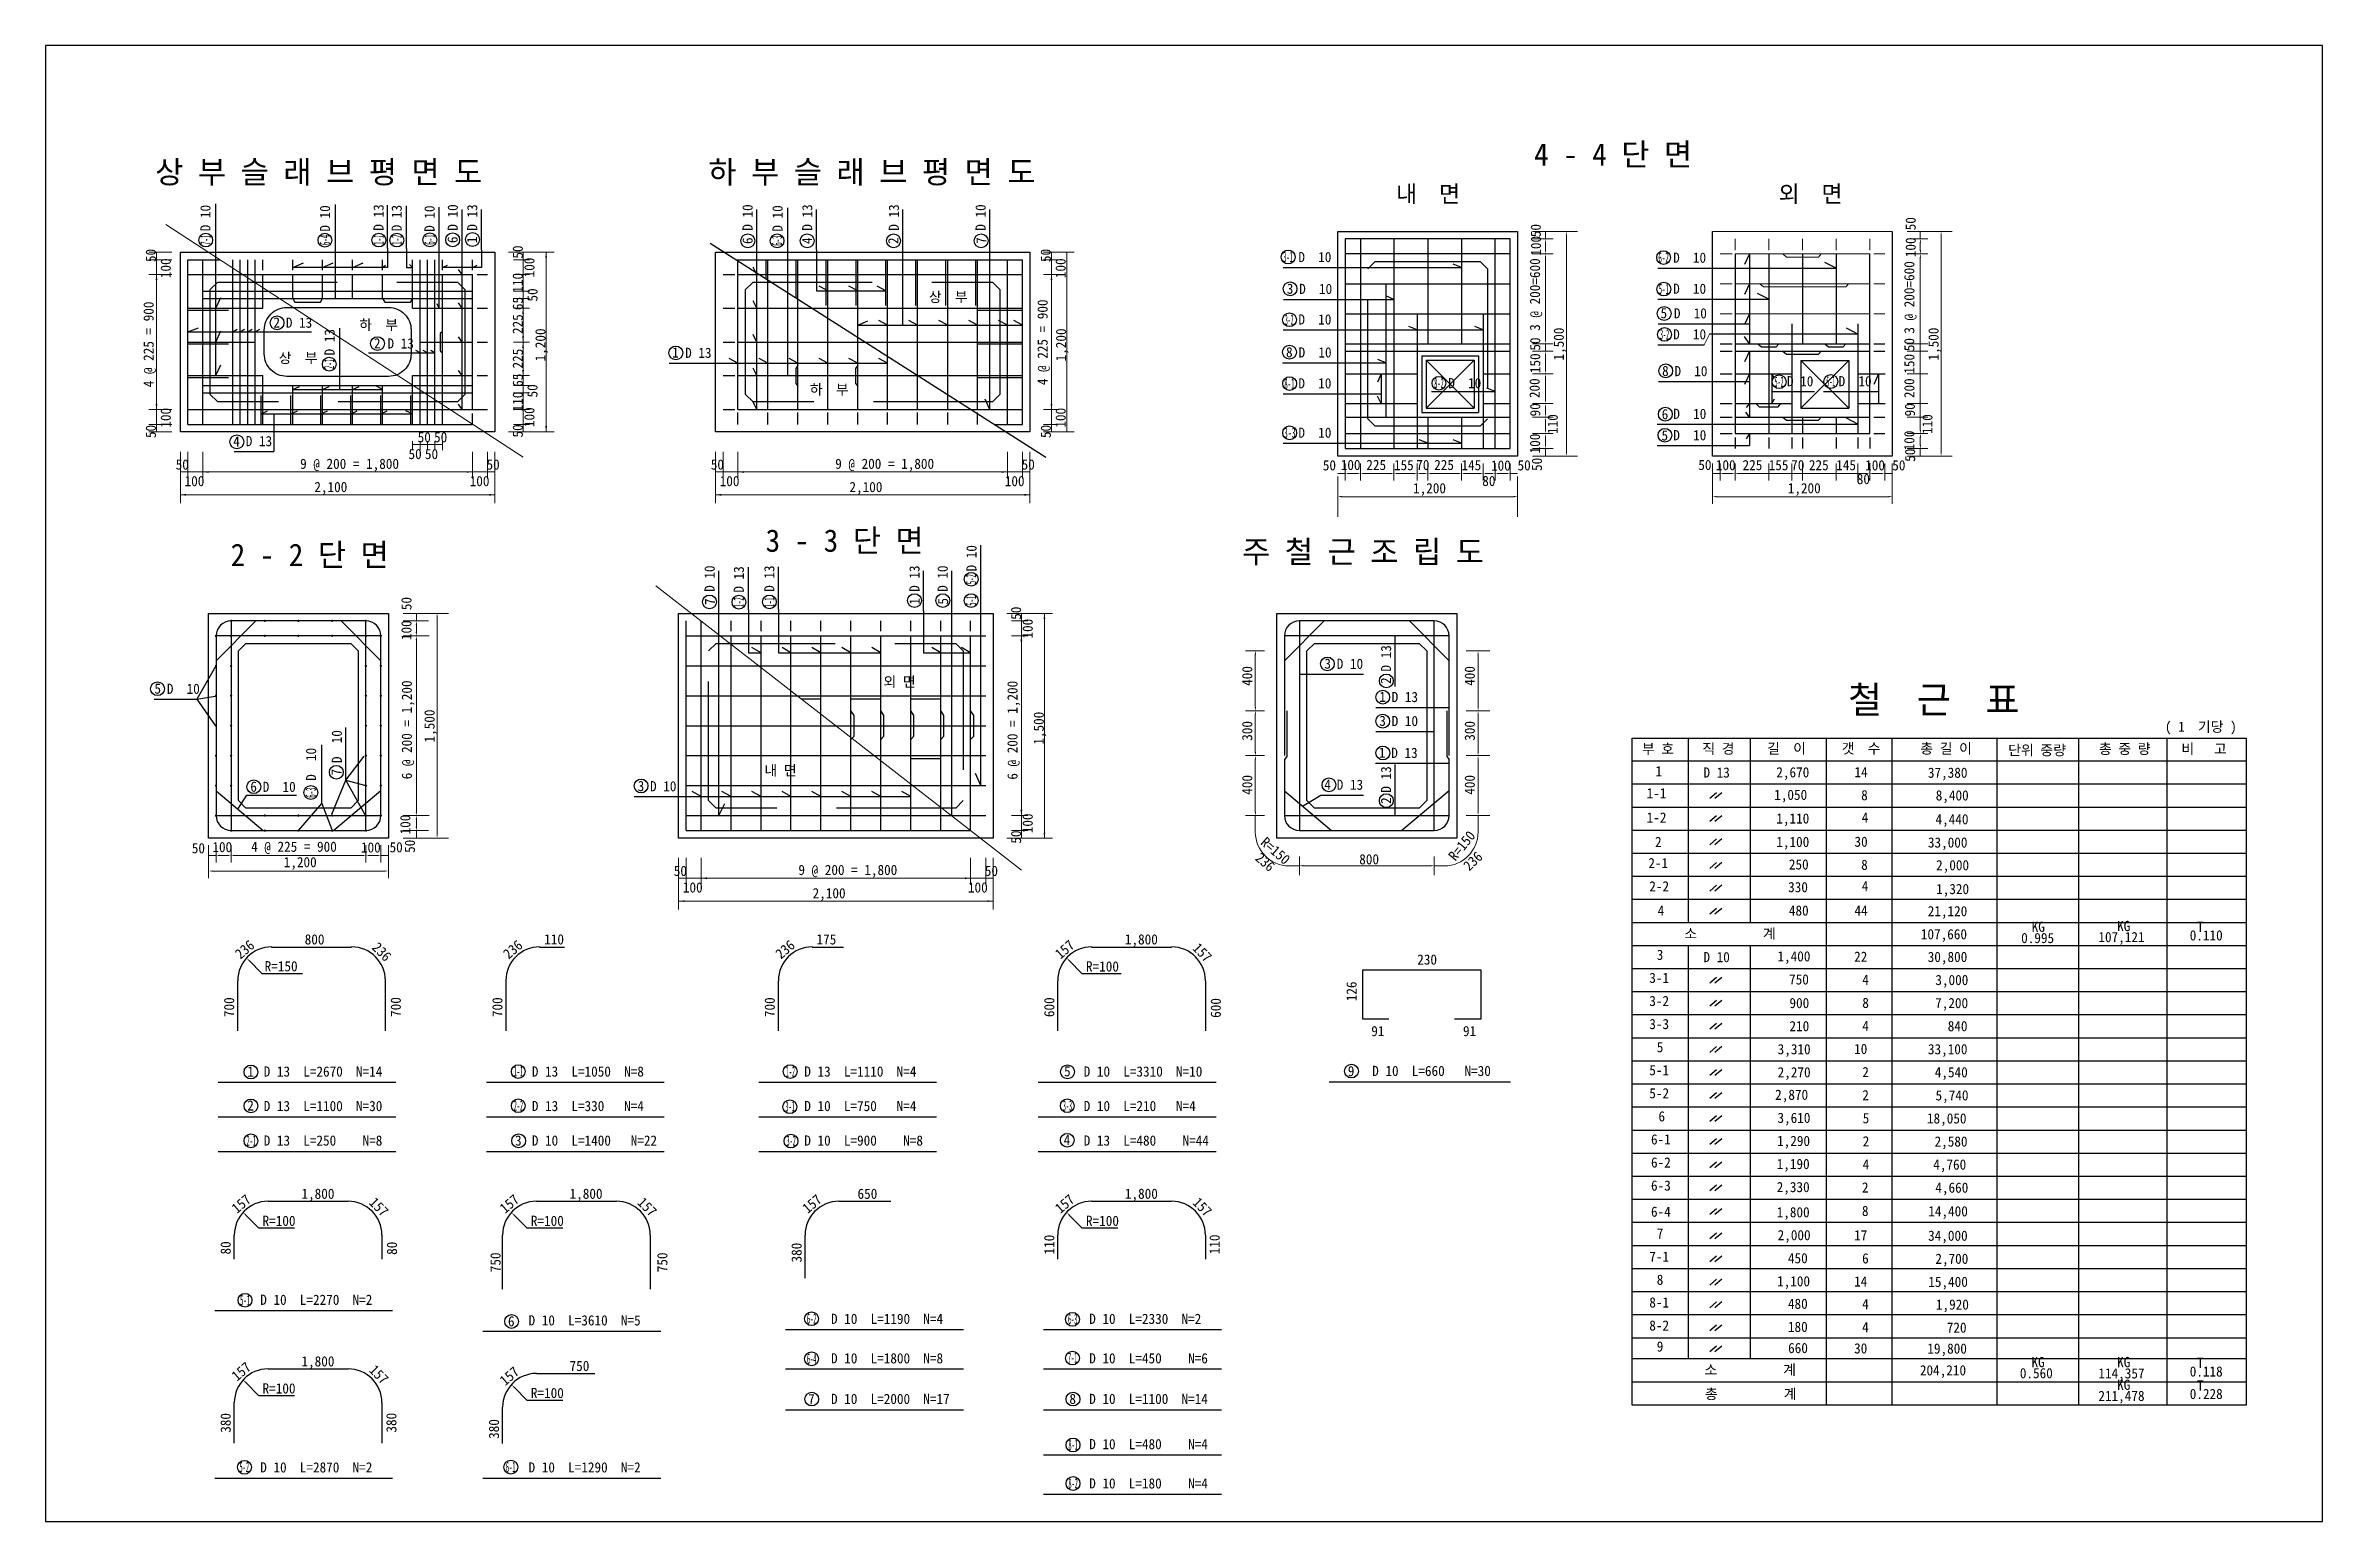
# Model space of a CAD drawing. Header units: millimetres. Extents: x 0 to 1194, y 0 to 774.
import ezdxf
from ezdxf.enums import TextEntityAlignment as Align

# ---------------------------------------------------------------- set-up
doc = ezdxf.new("R2010")
doc.units = ezdxf.units.MM
doc.header["$LTSCALE"] = 250
doc.linetypes.add('HIDDEN', pattern=[0.375, 0.25, -0.125])
for name, color, linetype in [('TN-TEX1', 6, 'Continuous'), ('TZ-LEAL', 1, 'Continuous'), ('TZ-LINE', 7, 'Continuous'), ('TZ-TEXT', 3, 'Continuous')]:
    doc.layers.add(name, color=color, linetype=linetype)
doc.layers.add('TX-PAPR', color=2, linetype='Continuous', plot=False)
doc.layers.add('TZ-DIMS', color=1, linetype='Continuous', lineweight=15)
doc.styles.get("Standard").update_dxf_attribs({"font": 'GulimChe.ttf'})

msp = doc.modelspace()

# ---------------------------------------------------------------- texts
at = {"layer": 'TN-TEX1'}
for s, height, p in [('4 - 4 단 면', 11.78, (780.6, 711)), ('상 부 슬 래 브 평 면 도', 11.78, (57.5, 701.8)), ('하 부 슬 래 브 평 면 도', 11.78, (347.6, 701.8)), ('내  면', 8.83, (708.2, 691.8)), ('외  면', 8.83, (908.8, 691.8)), ('2 - 2 단 면', 11.78, (97.1, 501)), ('3 - 3 단 면', 11.78, (377.6, 508.5)), ('주 철 근 조 립 도', 11.78, (627.5, 502.6)), ('철  근  표', 14.14, (945.3, 423.9))]:
    msp.add_text(s, height=height, dxfattribs=at).set_placement(p)
at = {"layer": 'TZ-DIMS'}
for s, height, rotation, p in [('50', 5.35, 90, (980.7, 677.1)), ('50', 5.35, 90, (784.1, 673.5)), ('100', 5.35, 90, (784.2, 663.8)), ('100', 5.35, 90, (980.7, 663)), ('3 @ 200=600', 5.349, 90, (783.7, 624.4)), ('3 @ 200=600', 5.349, 90, (980, 622.9)), ('4 @ 225 = 900', 5.349, 90, (56.7, 594.8)), ('4 @ 225 = 900', 5.349, 90, (525.5, 595.9)), ('1,500', 5.35, 90, (796.2, 608.8)), ('1,500', 5.35, 90, (992.7, 608.8)), ('50', 5.35, 90, (783.8, 614)), ('150', 5.35, 90, (783.8, 602.2)), ('50', 5.35, 90, (980, 613.7)), ('150', 5.35, 90, (980, 601.9)), ('200', 5.35, 90, (783.5, 589.1)), ('200', 5.35, 90, (980, 589.1)), ('90', 5.35, 90, (783.8, 579.5)), ('90', 5.35, 90, (980.3, 579.5)), ('110', 5.35, 90, (793, 570.3)), ('110', 5.35, 90, (989.5, 570.3)), ('100', 5.35, 90, (783.7, 560.1)), ('100', 5.35, 90, (980, 561.7)), ('50', 5.35, 90, (980.4, 555.7)), ('50', 5.35, 90, (784.7, 550.9)), ('50', 5.35, 90, (191.9, 477.9)), ('100', 5.35, 90, (191.9, 462.2)), ('400', 5.35, 90, (632.8, 438.2)), ('400', 5.35, 90, (749.5, 438.2)), ('6 @ 200 = 1,200', 5.349, 90, (192.1, 389.2)), ('6 @ 200 = 1,200', 5.349, 90, (509.7, 389)), ('1,500', 5.35, 90, (204, 408.5)), ('300', 5.35, 90, (632.8, 409.4)), ('300', 5.35, 90, (749.5, 409.4)), ('400', 5.35, 90, (632.8, 381.1)), ('400', 5.35, 90, (749.5, 381.1)), ('100', 5.35, 90, (191.3, 360.3)), ('R=150', 5.35, 319, (636.7, 355.4)), ('R=150', 5.35, 50.944, (739.3, 346)), ('50', 5.35, 90, (193.7, 350.6)), ('236', 5.35, 319, (633.9, 347.2)), ('236', 5.35, 44.1998, (746.6, 340.8)), ('236', 5.35, 40.4692, (102.2, 294.6)), ('236', 5.35, 314.6065, (170.8, 300.6)), ('236', 5.35, 40.4692, (242.8, 294.6)), ('236', 5.35, 40.4692, (385.6, 294.6)), ('157', 5.35, 40.4692, (532.2, 294.6)), ('157', 5.35, 314.6065, (601.1, 300.2)), ('126', 5.35, 90, (687.5, 272.8)), ('700', 5.35, 90, (98.9, 264.5)), ('700', 5.35, 90, (186.3, 264.6)), ('700', 5.35, 90, (239.6, 264.5)), ('700', 5.35, 90, (382.4, 264.5)), ('600', 5.35, 90, (529, 264.5)), ('600', 5.35, 90, (616.3, 264.1)), ('157', 5.35, 40.4692, (100.4, 161.2)), ('157', 5.35, 314.6065, (169.3, 166.8)), ('157', 5.35, 40.4692, (241, 161.2)), ('157', 5.35, 314.6065, (310, 166.8)), ('157', 5.35, 40.4692, (399.7, 161.2)), ('157', 5.35, 40.4692, (532.2, 161.2)), ('157', 5.35, 314.6065, (601.1, 166.8)), ('80', 5.35, 90, (97.1, 140)), ('80', 5.35, 90, (184.3, 139.8)), ('380', 5.35, 90, (396.5, 135.8)), ('110', 5.35, 90, (529, 140)), ('110', 5.35, 90, (615.7, 140.1)), ('750', 5.35, 90, (238.6, 130.7)), ('750', 5.35, 90, (326.1, 130.7)), ('157', 5.35, 40.4692, (100.4, 73.3)), ('157', 5.35, 314.6065, (169.3, 78.9)), ('157', 5.35, 40.4692, (241, 70.9)), ('380', 5.35, 90, (97.1, 46.5)), ('380', 5.35, 90, (184, 46.6)), ('380', 5.35, 90, (237.8, 43.3))]:
    msp.add_text(s, height=height, rotation=rotation, dxfattribs=at).set_placement(p)
for s, p in [('50', (247.6, 665.7)), ('50', (55.2, 663.9)), ('100', (63, 657.2)), ('100', (253.7, 657.6)), ('50', (524.5, 663.9)), ('100', (532.3, 657.2)), ('110', (247.6, 649.6)), ('50', (255.3, 643.2)), ('65', (247.6, 638.7)), ('225', (247.6, 627.9)), ('1,200', (259.5, 617)), ('1,200', (532.5, 617)), ('225', (247.6, 609.8)), ('65', (247.6, 598.5)), ('110', (247.6, 587.3)), ('50', (255.3, 592.9)), ('50', (55.2, 571.6)), ('100', (63, 578.8)), ('50', (247.6, 571.9)), ('100', (253.7, 579.1)), ('50', (524.5, 571.6)), ('100', (532.3, 578.8)), ('50', (508.9, 476.3)), ('100', (515, 468.2)), ('1,500', (520.8, 416)), ('100', (515, 366.1)), ('50', (508.9, 358.9))]:
    msp.add_text(s, height=5.35, rotation=90, dxfattribs=at).set_placement(p, align=Align.MIDDLE_CENTER)
for s, p in [('50', (193.8, 559.8)), ('50', (198.6, 568.6)), ('50', (202.4, 559.8)), ('50', (207.2, 568.6)), ('50', (71.7, 554.3)), ('50', (234.7, 554.3)), ('50', (352.3, 554.3)), ('50', (515.3, 554.3)), ('100', (78.1, 545.6)), ('2,100', (149.6, 542.5)), ('100', (227.6, 545.6)), ('100', (358.7, 545.6)), ('2,100', (430.2, 542.5)), ('100', (508.2, 545.6)), ('50', (332.9, 341.2)), ('100', (339.4, 332.5)), ('100', (488.9, 332.5)), ('50', (496, 341.2)), ('2,100', (410.9, 329.5))]:
    msp.add_text(s, height=5.35, dxfattribs=at).set_placement(p, align=Align.MIDDLE_CENTER)
for s, height, p in [('9 @ 200 = 1,800', 5.349, (133.5, 552)), ('9 @ 200 = 1,800', 5.349, (414.1, 552)), ('50', 5.35, (669.8, 551.2)), ('100', 5.35, (679.2, 551.4)), ('225', 5.35, (692.6, 551.4)), ('155', 5.35, (707.1, 551.3)), ('70', 5.35, (718.8, 551.4)), ('225', 5.35, (728.2, 551.4)), ('145', 5.35, (742.5, 551.3)), ('100', 5.35, (758, 551.1)), ('50', 5.35, (771.9, 551.2)), ('50', 5.35, (866.7, 551.4)), ('100', 5.35, (875.9, 551.3)), ('225', 5.35, (889.9, 551.3)), ('155', 5.35, (903.6, 551.3)), ('70', 5.35, (915.4, 551.3)), ('225', 5.35, (924.7, 551.3)), ('145', 5.35, (939, 551.3)), ('80', 5.35, (949.8, 544)), ('100', 5.35, (954.2, 551.2)), ('50', 5.35, (968.4, 551.2)), ('1,200', 5.35, (717.1, 539.2)), ('80', 5.35, (753.4, 543)), ('1,200', 5.35, (913.6, 539.2)), ('50', 5.35, (76.7, 350.4)), ('100', 5.35, (87.5, 351)), ('4 @ 225 = 900', 5.349, (107.8, 351.2)), ('1,200', 5.35, (124.9, 343.1)), ('100', 5.35, (165.4, 350.8)), ('50', 5.35, (180.4, 350.9)), ('800', 5.35, (688.9, 344.6)), ('9 @ 200 = 1,800', 5.349, (394.8, 339)), ('800', 5.35, (135.9, 302.6)), ('110', 5.35, (261.5, 302.6)), ('175', 5.35, (404.3, 302.6)), ('1,800', 5.35, (566, 302.6)), ('230', 5.35, (719.3, 292)), ('91', 5.35, (695.2, 254.5)), ('91', 5.35, (743.3, 254.5)), ('1,800', 5.35, (134.2, 169.2)), ('1,800', 5.35, (274.8, 169.2)), ('650', 5.35, (425.8, 169.2)), ('1,800', 5.35, (566, 169.2)), ('750', 5.35, (274.8, 78.9))]:
    msp.add_text(s, height=height, dxfattribs=at).set_placement(p)
at = {"layer": 'TZ-LEAL'}
for s, p in [('D 10', (86.5, 676.6)), ('D 10', (149.2, 676.4)), ('D 13', (177.3, 676.9)), ('D 13', (186.8, 676.6)), ('D 10', (204, 676.3)), ('D 10', (216.2, 676.9)), ('D 13', (226.4, 676.9)), ('D 10', (370.8, 676.9)), ('D 10', (386.5, 676.4)), ('D 13', (402.1, 676.9)), ('D 13', (447.5, 676.9)), ('D 10', (493, 676.9)), ('6', (216.1, 670.4)), ('1', (226.3, 670.4)), ('6', (370.8, 669.9)), ('4', (402, 669.9)), ('2', (447.2, 669.9)), ('7', (493.4, 670)), ('D 13', (151.6, 611.5)), ('D 10', (488.2, 498.2)), ('D 10', (350.9, 487.5)), ('D 13', (366.2, 487.1)), ('D 13', (382.2, 487.5)), ('D 13', (458.3, 487.5)), ('D 10', (473.1, 487.5)), ('7', (351.1, 480.6)), ('1', (458.4, 480.8)), ('5', (473.3, 480.8)), ('D 13', (705.6, 445.7)), ('2', (705.5, 439.2)), ('D  10', (155.4, 397.7)), ('D  10', (141.9, 388.4)), ('7', (155.2, 391.2)), ('D 13', (705.6, 382.2)), ('2', (705.6, 376.3))]:
    msp.add_text(s, height=5.35, rotation=90, dxfattribs=at).set_placement(p)
for s, rotation, width, p, p2 in [('7-1', 89.5637, 0.487951, (86.5, 669.4), (86.6, 674.7)), ('6-4', 89.5637, 0.487951, (149.1, 669.4), (149.1, 674.7)), ('1-1', 89.5637, 0.487951, (177.3, 669.5), (177.4, 674.8)), ('1-2', 89.5637, 0.487951, (186.8, 669.5), (186.8, 674.8)), ('6-1', 89.5637, 0.487951, (204.1, 669.5), (204.1, 674.9)), ('6-3', 89.5637, 0.487951, (386.2, 669), (386.2, 674.4)), ('3-1', 0.1436, 0.462774, (649, 660.5), (654.1, 660.5)), ('6-2', 0.0117, 0.495815, (845.8, 660.1), (851.3, 660.2)), ('5-1', 0.0117, 0.495815, (845.9, 643.7), (851.3, 643.7)), ('3-2', 0.9091, 0.417292, (650, 627.5), (654.5, 627.6)), ('3-2', 359.6719, 0.432992, (846.6, 619.9), (851.3, 619.8)), ('2-1', 89.5637, 0.487951, (151.3, 604.3), (151.4, 609.6)), ('8-1', 0.2712, 0.504984, (649.6, 594), (655.1, 594.1)), ('8-2', 0.1846, 0.461315, (728.2, 594.3), (733.2, 594.3)), ('5-2', 359.9883, 0.423836, (906.7, 595), (911.4, 595)), ('5-1', 359.9883, 0.423836, (933.8, 595.2), (938.5, 595.2)), ('3-3', 0.1677, 0.563478, (649.4, 568.3), (655.5, 568.3)), ('5-2', 89.5637, 0.487951, (488, 491.5), (488, 496.8)), ('1-2', 89.5637, 0.487951, (366.1, 479.3), (366.2, 484.6)), ('1-1', 89.5637, 0.487951, (382.2, 479.3), (382.2, 484.6)), ('5-1', 89.5637, 0.487951, (488, 480.2), (488, 485.5)), ('6-3', 89.308, 0.48526, (141.7, 379.5), (141.8, 384.8))]:
    msp.add_text(s, height=5.35, rotation=rotation, dxfattribs=dict(at, width=width)).set_placement(p, p2, align=Align.FIT)
for s, p in [('D  10', (657, 660.4)), ('D  10', (853.5, 660.1)), ('3', (650.9, 643.8)), ('D  10', (657.4, 643.7)), ('D  10', (853.5, 643.8)), ('D  10', (657, 627.7)), ('5', (846.9, 631)), ('D  10', (853.9, 630.9)), ('2', (119.5, 626.1)), ('D 13', (126, 626)), ('D  10', (853.5, 619.9)), ('2', (172.2, 615.2)), ('D 13', (179.3, 615.1)), ('1', (328.6, 610.4)), ('D 13', (335.4, 610.2)), ('8', (650.5, 610.5)), ('D  10', (657.1, 610.4)), ('D  10', (657, 594.2)), ('D  10', (735.6, 594.3)), ('8', (847.7, 600.7)), ('D  10', (854.2, 600.6)), ('D 10', (913.2, 595.3)), ('D  10', (940.3, 595.3)), ('D  10', (657, 568.3)), ('6', (847.5, 578)), ('D  10', (853.6, 578.2)), ('4', (98.4, 563.7)), ('D 13', (105, 563.9)), ('5', (847.4, 566.9)), ('D  10', (853.6, 567)), ('3', (670.6, 447.2)), ('D 10', (677.1, 447.1)), ('5', (57.1, 434.1)), ('D  10', (63.6, 434)), ('1', (699.4, 429.8)), ('D 13', (705.9, 429.7)), ('3', (699.4, 417.2)), ('D 10', (705.9, 417.1)), ('1', (699.2, 400.5)), ('D 13', (705.7, 400.4)), ('6', (107.4, 382.7)), ('D  10', (113.9, 382.6)), ('3', (310.5, 383)), ('D 10', (317, 382.9)), ('4', (670.6, 383.8)), ('D 13', (677.1, 383.7)), ('R=150', (114.9, 288.5)), ('R=100', (545.6, 288.4)), ('R=100', (113.8, 155)), ('R=100', (254.5, 155)), ('R=100', (545.6, 155)), ('R=100', (113.8, 67.1)), ('R=100', (254.5, 64.7))]:
    msp.add_text(s, height=5.35, dxfattribs=at).set_placement(p)
at = {"layer": 'TZ-LINE'}
msp.add_text('1,800', height=5.35, dxfattribs=at).set_placement((134.2, 81.3))
at = {"layer": 'TZ-TEXT'}
for s, height, p in [('상  부', 5.35, (463.2, 639.5)), ('하  부', 5.35, (164.5, 624.9)), ('상  부', 5.35, (122.3, 607.5)), ('하  부', 5.35, (400.8, 591)), ('외 면', 5.35, (439.4, 437.7)), ('( 1  기당 )', 5.35, (1111.4, 414.1)), ('부 호', 5.35, (837.1, 402.5)), ('직 경', 5.35, (868.8, 402.6)), ('길  이', 5.35, (902.8, 402.7)), ('갯  수', 5.35, (941.9, 402.7)), ('총 길 이', 5.35, (983.1, 402.7)), ('단위 중량', 5.35, (1029.2, 401.8)), ('총 중 량', 5.35, (1076.8, 402.5)), ('비   고', 5.35, (1120, 402.5)), ('내 면', 5.35, (377, 391.2)), ('1', 5.35, (844.2, 390.8)), ('D 13', 5.35, (869.4, 390.1)), ('2,670', 5.35, (907.6, 390.2)), ('14', 5.35, (948.6, 390.3)), ('37,380', 5.35, (987.1, 390)), ('1-1', 5.35, (839.6, 379.2)), ('1,050', 5.35, (906.5, 378.4)), ('8', 5.35, (952.1, 378.2)), ('8,400', 5.35, (991.2, 378.1)), ('1-2', 5.35, (839.6, 366.5)), ('1,110', 5.35, (907.6, 366)), ('4', 5.35, (952.4, 366.5)), ('4,440', 5.35, (991.1, 365.6)), ('2', 5.35, (844, 353.7)), ('1,100', 5.35, (907.6, 353.7)), ('30', 5.35, (948.6, 353.8)), ('33,000', 5.35, (987.1, 353.4)), ('2-1', 5.35, (840.5, 342.6)), ('250', 5.35, (914.2, 341.9)), ('8', 5.35, (952.1, 341.7)), ('2,000', 5.35, (991.4, 341.5)), ('2-2', 5.35, (841, 330.4)), ('330', 5.35, (913.8, 330)), ('4', 5.35, (952.4, 330.5)), ('1,320', 5.35, (991.4, 329)), ('4', 5.35, (845.4, 317.7)), ('480', 5.35, (914.2, 317.7)), ('44', 5.35, (948.6, 317.7)), ('21,120', 5.35, (987, 317.4)), ('소          계', 5.349, (859.3, 305.6)), ('107,660', 5.35, (983.4, 305.3)), ('KG', 5.35, (1041.5, 309.2)), ('KG', 5.35, (1086.3, 309.6)), ('T', 5.35, (1128.2, 309.2)), ('3', 5.35, (844.9, 294.5)), ('D 10', 5.35, (869.4, 293.3)), ('1,400', 5.35, (908.2, 293.7)), ('22', 5.35, (948.4, 293.5)), ('30,800', 5.35, (987, 293.4)), ('0.995', 5.35, (1036, 303.3)), ('107,121', 5.35, (1076.5, 303.8)), ('0.110', 5.35, (1124.4, 304.7)), ('3-1', 5.35, (841, 282.4)), ('750', 5.35, (914.3, 281.6)), ('4', 5.35, (952.7, 281.4)), ('3,000', 5.35, (991, 281.3)), ('3-2', 5.35, (841, 270.3)), ('8', 5.35, (952.7, 269.3)), ('3-3', 5.35, (841, 258.2)), ('900', 5.35, (914.5, 269.2)), ('7,200', 5.35, (990.9, 269.2)), ('5', 5.35, (844.9, 246.1)), ('210', 5.35, (914.5, 257.1)), ('4', 5.35, (952.7, 257.2)), ('840', 5.35, (997.5, 257.1)), ('9', 5.35, (682.9, 233.5)), ('D 10  L=660   N=30', 5.349, (695.7, 233.6)), ('5-1', 5.35, (841, 234)), ('3,310', 5.35, (908.3, 245)), ('10', 5.35, (948.4, 245.1)), ('33,100', 5.35, (987.1, 245)), ('1', 5.35, (105.8, 233.3)), ('D 13  L=2670  N=14', 5.349, (114.4, 233.3)), ('D 13  L=1050  N=8', 5.349, (255, 233.3)), ('D 13  L=1110  N=4', 5.349, (397.9, 233.3)), ('5', 5.35, (534.1, 233.4)), ('D 10  L=3310  N=10', 5.349, (544.4, 233.3)), ('5-2', 5.35, (841, 221.9)), ('2,270', 5.35, (908.3, 232.9)), ('2', 5.35, (952.7, 233)), ('4,540', 5.35, (990.7, 232.9)), ('2', 5.35, (105.8, 215.5)), ('D 13  L=1100  N=30', 5.349, (114.4, 215.2)), ('D 13  L=330   N=4', 5.349, (255, 215.2)), ('D 10  L=750   N=4', 5.349, (397.9, 215.2)), ('D 10  L=210   N=4', 5.349, (544.4, 215.2)), ('6', 5.35, (845.8, 209.8)), ('2,870', 5.35, (907, 221.1)), ('2', 5.35, (952.7, 220.9)), ('5,740', 5.35, (991.1, 220.8)), ('3,610', 5.35, (908.2, 209)), ('5', 5.35, (952.9, 208.8)), ('18,050', 5.35, (986.6, 208.7)), ('D 13  L=250    N=8', 5.349, (114.4, 197.1)), ('3', 5.35, (246.2, 197.1)), ('D 10  L=1400   N=22', 5.349, (255, 197.1)), ('D 10  L=900    N=8', 5.349, (397.9, 197.1)), ('4', 5.35, (533.9, 197.4)), ('D 13  L=480    N=44', 5.349, (544.4, 197.1)), ('6-1', 5.35, (841.9, 197.7)), ('1,290', 5.35, (908, 196.9)), ('2', 5.35, (952.9, 196.7)), ('2,580', 5.35, (990.6, 196.6)), ('6-2', 5.35, (841.9, 185.6)), ('1,190', 5.35, (907.8, 184.8)), ('4', 5.35, (952.9, 184.6)), ('4,760', 5.35, (989.9, 184.5)), ('6-3', 5.35, (841.9, 173.5)), ('2,330', 5.35, (907.8, 172.7)), ('2', 5.35, (952.5, 172.5)), ('4,660', 5.35, (991, 172.4)), ('6-4', 5.35, (841.9, 159.8)), ('1,800', 5.35, (907.8, 159.5)), ('8', 5.35, (952.5, 160.2)), ('14,400', 5.35, (987.3, 160)), ('7', 5.35, (844.9, 148.3)), ('2,000', 5.35, (908.3, 147.5)), ('17', 5.35, (948.4, 147.4)), ('34,000', 5.35, (987.2, 147.2)), ('7-1', 5.35, (841, 136.2)), ('450', 5.35, (913.7, 135.4)), ('6', 5.35, (952.6, 135.3)), ('2,700', 5.35, (991, 135.1)), ('8', 5.35, (844.9, 124.1)), ('1,100', 5.35, (908, 123.3)), ('14', 5.35, (948.4, 123.2)), ('15,400', 5.35, (987.3, 123)), ('D 10  L=2270  N=2', 5.349, (112.6, 113.6)), ('6', 5.35, (242.5, 102.3)), ('D 10  L=3610  N=5', 5.349, (253.3, 102.8)), ('D 10  L=1190  N=4', 5.349, (411.9, 103.6)), ('D 10  L=2330  N=2', 5.349, (547.3, 103.6)), ('8-1', 5.35, (841, 112.2)), ('480', 5.35, (913.7, 111.5)), ('4', 5.35, (952.6, 111.3)), ('1,920', 5.35, (991.3, 111.1)), ('8-2', 5.35, (841, 100.1)), ('180', 5.35, (913.7, 99.4)), ('4', 5.35, (952.6, 99.2)), ('720', 5.35, (997, 99)), ('D 10  L=1800  N=8', 5.349, (411.9, 82.9)), ('D 10  L=450    N=6', 5.349, (547.3, 82.9)), ('9', 5.35, (844.9, 89.1)), ('660', 5.35, (913.8, 88.3)), ('30', 5.35, (948.4, 88.1)), ('19,800', 5.35, (986.8, 88)), ('KG', 5.35, (1041.4, 80.9)), ('KG', 5.35, (1086.3, 80.9)), ('T', 5.35, (1128.2, 80.5)), ('소          계', 5.349, (869.9, 76.9)), ('204,210', 5.35, (982.9, 76.6)), ('0.560', 5.35, (1035.3, 75.1)), ('114,357', 5.35, (1076.5, 75)), ('KG', 5.35, (1086.3, 69)), ('0.118', 5.35, (1124.4, 76)), ('T', 5.35, (1128.2, 68.6)), ('7', 5.35, (399.9, 61.5)), ('D 10  L=2000  N=17', 5.349, (411.9, 61.6)), ('8', 5.35, (536.9, 61.6)), ('D 10  L=1100  N=14', 5.349, (547.3, 61.6)), ('총          계', 5.349, (870.2, 64.2)), ('211,478', 5.35, (1076.5, 63.2)), ('0.228', 5.35, (1124.4, 64.2)), ('D 10  L=480    N=4', 5.349, (547.3, 37.9)), ('D 10  L=2870  N=2', 5.349, (112.6, 25.7)), ('D 10  L=1290  N=2', 5.349, (253.3, 25.7)), ('D 10  L=180    N=4', 5.349, (547.3, 17.3))]:
    msp.add_text(s, height=height, dxfattribs=at).set_placement(p)
for s, rotation, width, p, p2 in [('1-1', 0.0005, 0.446032, (245.5, 233.4), (250.4, 233.4)), ('1-2', 0.0005, 0.446032, (388.2, 233.3), (393, 233.3)), ('2-2', 0.0005, 0.446032, (245.5, 215.4), (250.4, 215.4)), ('3-1', 0.0005, 0.446032, (388, 215), (392.9, 215)), ('3-3', 0.0005, 0.446032, (533.5, 215.4), (538.3, 215.4)), ('2-1', 359.8155, 0.458494, (105.4, 197.1), (110.4, 197.1)), ('3-2', 0.0005, 0.446032, (388.6, 197), (393.4, 197)), ('5-1', 359.9202, 0.484238, (102, 113.4), (107.3, 113.4)), ('6-2', 0.0005, 0.446032, (399.3, 103.7), (404.2, 103.7)), ('6-3', 0.0005, 0.446032, (536.2, 103.5), (541, 103.5)), ('6-4', 0.0005, 0.446032, (399.3, 82.7), (404.2, 82.7)), ('7-1', 0.0005, 0.446032, (536.2, 83.2), (541, 83.2)), ('8-1', 0.0005, 0.446032, (536.4, 37.6), (541.3, 37.6)), ('5-2', 359.9573, 0.456242, (101.7, 25.9), (106.7, 25.9)), ('6-1', 359.9573, 0.456242, (241.4, 25.9), (246.4, 25.9)), ('8-2', 0.0005, 0.446032, (536.4, 17.3), (541.3, 17.3))]:
    msp.add_text(s, height=5.35, rotation=rotation, dxfattribs=dict(at, width=width)).set_placement(p, p2, align=Align.FIT)

# ---------------------------------------------------------------- linework, layer by layer
at = {"layer": 'TX-PAPR'}
msp.add_lwpolyline([(0, 0), (1194, 0), (1194, 774), (0, 774)], close=True, dxfattribs=at)
at = {"layer": 'TZ-DIMS'}
for p, q in [((63.1, 680.1), (250.5, 558.2)), ((779.8, 676.5), (803.4, 676.5)), ((779.8, 672.6), (790.6, 672.6)), ((786.6, 672.6), (786.6, 676.5)), ((786.6, 670.6), (786.6, 666.7)), ((797.5, 674.5), (797.5, 560.7)), ((874.2, 676.5), (968.4, 676.5)), ((976.3, 676.5), (999.9, 676.5)), ((976.3, 672.6), (987.1, 672.6)), ((983.1, 672.6), (983.1, 676.5)), ((983.1, 670.6), (983.1, 666.7)), ((994, 674.5), (994, 560.6)), ((54.1, 665.7), (66.2, 665.7)), ((54.1, 661.7), (66.2, 661.7)), ((58.2, 665.7), (58.2, 571.4)), ((242.8, 665.7), (257.4, 665.7)), ((242.8, 665.7), (266.8, 665.7)), ((245.4, 661.7), (253.8, 661.7)), ((250.4, 665.7), (250.4, 571.4)), ((262.5, 571.4), (262.5, 665.7)), ((523.4, 665.7), (539.4, 665.7)), ((523.4, 661.7), (530.8, 661.7)), ((527.5, 665.7), (527.5, 571.4)), ((535.5, 571.4), (535.5, 665.7)), ((779.8, 664.7), (790.6, 664.7)), ((786.6, 662.8), (786.6, 619.6)), ((956.6, 664.7), (886, 664.7)), ((911.1, 664.7), (913, 663.1)), ((913, 663.1), (929.7, 663.1)), ((929.7, 663.1), (931.1, 664.7)), ((976.3, 664.7), (987.1, 664.7)), ((983.1, 662.7), (983.1, 572.4)), ((54.1, 653.9), (66.2, 653.9)), ((245.4, 653.9), (253.8, 653.9)), ((245.4, 645.2), (253.8, 645.2)), ((523.4, 653.9), (530.8, 653.9)), ((886, 649), (956.6, 649)), ((898.9, 649), (900.8, 647.4)), ((900.8, 647.4), (944, 647.4)), ((944, 647.4), (945.4, 649)), ((245.4, 641.3), (253.8, 641.3)), ((245.4, 636.2), (253.8, 636.2)), ((886, 633.3), (956.6, 633.3)), ((872.5, 622.7), (869.7, 617.1)), ((245.4, 618.5), (253.8, 618.5)), ((779.8, 617.6), (790.6, 617.6)), ((779.8, 613.7), (790.6, 613.7)), ((786.6, 613.7), (786.6, 617.6)), ((786.6, 611.7), (786.6, 603.9)), ((976.3, 617.6), (987.1, 617.6)), ((976.3, 613.7), (987.1, 613.7)), ((245.4, 600.9), (253.8, 600.9)), ((779.8, 601.9), (790.6, 601.9)), ((786.6, 599.9), (786.6, 588.2)), ((976.3, 601.9), (987.1, 601.9)), ((245.4, 595.8), (253.8, 595.8)), ((245.4, 591.8), (253.8, 591.8)), ((779.8, 586.2), (790.6, 586.2)), ((976.3, 586.2), (987.1, 586.2)), ((54.1, 583.2), (66.2, 583.2)), ((54.1, 575.3), (66.2, 575.3)), ((245.4, 583.2), (253.8, 583.2)), ((245.4, 575.3), (253.8, 575.3)), ((523.4, 583.2), (530.8, 583.2)), ((523.4, 575.3), (530.8, 575.3)), ((779.8, 579.1), (790.6, 579.1)), ((786.6, 584.2), (786.6, 581.1)), ((786.6, 577.2), (786.6, 572.4)), ((976.3, 579.1), (987.1, 579.1)), ((54.1, 571.4), (66.2, 571.4)), ((192.4, 566.5), (192.4, 561.8)), ((192.4, 564.7), (208.2, 564.7)), ((196.4, 566.5), (196.4, 561.8)), ((200.3, 566.5), (200.3, 561.8)), ((204.2, 566.5), (204.2, 561.8)), ((208.2, 566.5), (208.2, 561.8)), ((242.8, 571.4), (266.8, 571.4)), ((523.4, 571.4), (539.4, 571.4)), ((779.8, 570.5), (790.6, 570.5)), ((779.8, 562.6), (790.6, 562.6)), ((786.6, 568.5), (786.6, 564.6)), ((786.6, 562.6), (786.6, 558.7)), ((976.3, 570.5), (987.1, 570.5)), ((976.3, 562.6), (987.1, 562.6)), ((983.1, 568.5), (983.1, 564.6)), ((983.1, 562.6), (983.1, 558.7)), ((70.7, 561), (70.7, 534)), ((70.7, 550.4), (153.2, 550.4)), ((74.6, 561), (74.6, 546.9)), ((82.5, 561), (82.5, 546.9)), ((153.2, 550.4), (235.6, 550.4)), ((223.9, 561), (223.9, 546.9)), ((231.7, 561), (231.7, 546.9)), ((235.6, 561), (235.6, 534)), ((351.3, 561), (351.3, 534)), ((351.3, 550.4), (433.8, 550.4)), ((355.3, 561), (355.3, 546.9)), ((363.1, 561), (363.1, 546.9)), ((433.8, 550.4), (516.2, 550.4)), ((504.5, 561), (504.5, 546.9)), ((512.3, 561), (512.3, 546.9)), ((516.2, 561), (516.2, 534)), ((681.6, 549.6), (677.7, 549.6)), ((681.6, 554.9), (681.6, 545.9)), ((687.5, 549.6), (683.6, 549.6)), ((689.5, 554.9), (689.5, 545.9)), ((705.2, 549.6), (691.4, 549.6)), ((707.1, 554.9), (707.1, 545.9)), ((717.3, 549.6), (709.1, 549.6)), ((719.3, 554.9), (719.3, 545.9)), ((722.8, 549.6), (721.3, 549.6)), ((724.8, 554.9), (724.8, 545.9)), ((740.5, 549.6), (726.8, 549.6)), ((742.5, 554.9), (742.5, 545.9)), ((751.9, 549.6), (744.4, 549.6)), ((753.9, 554.9), (753.9, 545.9)), ((758.2, 549.6), (755.8, 549.6)), ((760.1, 555), (760.1, 545.9)), ((766, 549.6), (762.1, 549.6)), ((768, 554.9), (768, 545.9)), ((768, 549.6), (771.9, 549.6)), ((779.8, 558.7), (803.4, 558.7)), ((874.2, 554.9), (874.2, 533.7)), ((878.1, 549.5), (874.2, 549.5)), ((878.1, 554.9), (878.1, 545.9)), ((884, 549.5), (880.1, 549.5)), ((886, 554.9), (886, 545.9)), ((954.7, 549.5), (887.9, 549.5)), ((903.6, 554.9), (903.6, 545.9)), ((915.8, 554.9), (915.8, 545.9)), ((921.3, 554.9), (921.3, 545.9)), ((939, 554.9), (939, 545.9)), ((950.4, 554.9), (950.4, 545.9)), ((956.6, 555), (956.6, 545.9)), ((962.5, 549.5), (958.6, 549.5)), ((964.5, 554.9), (964.5, 545.9)), ((964.5, 549.5), (968.4, 549.5)), ((968.4, 554.9), (968.4, 533.7)), ((976.3, 558.7), (999.9, 558.7)), ((70.7, 538.4), (235.6, 538.4)), ((351.3, 538.4), (516.2, 538.4)), ((677.7, 548), (677.7, 526.9)), ((769.9, 537.4), (679.6, 537.4)), ((771.9, 548), (771.9, 526.9)), ((966.5, 537.4), (876.2, 537.4)), ((320.1, 490.6), (511.8, 341.5)), ((187.6, 476.2), (211.3, 476.2)), ((187.6, 472.3), (200.9, 472.3)), ((194.5, 472.3), (194.5, 476.2)), ((194.5, 470.3), (194.5, 466.4)), ((205.3, 474.2), (205.3, 360.4)), ((504.1, 476.2), (528.1, 476.2)), ((504.1, 476.2), (518.7, 476.2)), ((506.6, 472.3), (515.1, 472.3)), ((511.7, 476.2), (511.7, 358.4)), ((523.8, 358.4), (523.8, 476.2)), ((187.6, 464.4), (201.2, 464.4)), ((194.5, 462.4), (194.5, 372.1)), ((506.6, 464.4), (515.1, 464.4)), ((639.2, 456.6), (629.3, 456.6)), ((745, 456.6), (757.3, 456.6)), ((639.2, 425.1), (629.3, 425.1)), ((634.4, 423.2), (634.4, 403.5)), ((745, 425.1), (757.3, 425.1)), ((751.2, 423.2), (751.2, 403.5)), ((639.2, 401.6), (629.3, 401.6)), ((745, 401.6), (757.3, 401.6)), ((187.6, 370.2), (201.2, 370.2)), ((506.6, 370.2), (515.1, 370.2)), ((639.2, 370.2), (629.3, 370.2)), ((634.4, 370.2), (634.4, 361.5)), ((745, 370.2), (757.3, 370.2)), ((751.2, 370.2), (751.2, 361.5)), ((187.6, 362.3), (200.9, 362.3)), ((187.6, 358.4), (211.3, 358.4)), ((194.5, 368.2), (194.5, 364.3)), ((194.5, 362.3), (194.5, 358.4)), ((504.1, 358.4), (528.1, 358.4)), ((506.6, 362.3), (515.1, 362.3)), ((85.5, 354.6), (85.5, 337.4)), ((89.4, 349.2), (85.5, 349.2)), ((89.4, 354.6), (89.4, 345.6)), ((95.3, 349.2), (91.4, 349.2)), ((97.3, 354.6), (97.3, 345.6)), ((166, 349.2), (99.3, 349.2)), ((168, 354.7), (168, 345.6)), ((173.9, 349.2), (169.9, 349.2)), ((175.8, 354.6), (175.8, 345.6)), ((175.8, 349.2), (179.8, 349.2)), ((179.8, 354.6), (179.8, 337.4)), ((332, 348), (332, 320.9)), ((335.9, 348), (335.9, 333.9)), ((343.8, 348), (343.8, 333.9)), ((485.1, 348), (485.1, 333.9)), ((493, 348), (493, 333.9)), ((496.9, 348), (496.9, 320.9)), ((657.5, 348.7), (657.5, 339)), ((728.2, 348.8), (728.2, 339)), ((177.8, 341.1), (87.5, 341.1)), ((332, 337.3), (414.5, 337.3)), ((414.5, 337.3), (496.9, 337.3)), ((657.5, 343.9), (652.1, 343.9)), ((728.2, 343.9), (733.5, 343.9)), ((332, 325.3), (496.9, 325.3))]:
    msp.add_line(p, q, dxfattribs=at)
at = {"layer": 'TZ-DIMS', "linetype": 'HIDDEN'}
for p, q in [((886, 672.6), (886, 666.7)), ((903.6, 672.6), (903.6, 666.7)), ((921.3, 672.6), (921.3, 666.7)), ((939, 672.6), (939, 666.7)), ((956.6, 672.6), (956.6, 666.7)), ((878.1, 664.7), (884.4, 664.7)), ((958.7, 664.7), (964.5, 664.7)), ((878.1, 649), (884.4, 649)), ((958.7, 649), (964.5, 649)), ((878.1, 633.3), (884.4, 633.3)), ((958.7, 633.3), (964.5, 633.3))]:
    msp.add_line(p, q, dxfattribs=at)
at = {"layer": 'TZ-DIMS', "linetype": 'ByBlock'}
for p, q in [((634.4, 454.6), (634.4, 427.1)), ((751.2, 454.6), (751.2, 427.1)), ((634.4, 399.6), (634.4, 372.1)), ((751.2, 399.6), (751.2, 372.1)), ((726.2, 343.9), (659.5, 343.9))]:
    msp.add_line(p, q, dxfattribs=at)
at = {"layer": 'TZ-DIMS'}
for centre, start, end in [((652.1, 361.5), 180, 270), ((733.5, 361.5), 270, 0)]:
    msp.add_arc(centre, 17.7, start, end, dxfattribs=at)
for points in [[(786.3, 670.6), (786.9, 670.6), (786.6, 672.6)], [(797.2, 674.5), (797.8, 674.5), (797.5, 676.5)], [(982.8, 670.6), (983.5, 670.6), (983.1, 672.6)], [(993.7, 674.5), (994.3, 674.5), (994, 676.5)], [(262, 662.7), (263, 662.7), (262.5, 665.7)], [(786.3, 666.7), (786.9, 666.7), (786.6, 664.7)], [(786.3, 662.8), (786.9, 662.8), (786.6, 664.7)], [(982.8, 666.7), (983.5, 666.7), (983.1, 664.7)], [(982.8, 662.7), (983.5, 662.7), (983.1, 664.7)], [(57.7, 651), (58.7, 651), (58.2, 653.9)], [(527, 651), (528, 651), (527.5, 653.9)], [(249.9, 633.4), (250.9, 633.4), (250.4, 636.4)], [(249.9, 621.5), (250.9, 621.5), (250.4, 618.5)], [(249.9, 615.6), (250.9, 615.6), (250.4, 618.5)], [(786.3, 619.6), (786.9, 619.6), (786.6, 617.6)], [(786.3, 611.7), (786.9, 611.7), (786.6, 613.7)], [(249.9, 603.9), (250.9, 603.9), (250.4, 601)], [(786.3, 603.9), (786.9, 603.9), (786.6, 601.9)], [(786.3, 599.9), (786.9, 599.9), (786.6, 601.9)], [(57.7, 586.1), (58.7, 586.1), (58.2, 583.2)], [(527, 586.1), (528, 586.1), (527.5, 583.2)], [(786.3, 588.2), (786.9, 588.2), (786.6, 586.2)], [(786.3, 584.2), (786.9, 584.2), (786.6, 586.2)], [(262, 574.4), (263, 574.4), (262.5, 571.4)], [(786.3, 581.1), (786.9, 581.1), (786.6, 579.1)], [(786.3, 577.2), (786.9, 577.2), (786.6, 579.1)], [(786.3, 572.4), (786.9, 572.4), (786.6, 570.5)], [(786.3, 568.5), (786.9, 568.5), (786.6, 570.5)], [(786.3, 564.6), (786.9, 564.6), (786.6, 562.6)], [(982.8, 572.4), (983.5, 572.4), (983.1, 570.5)], [(982.8, 568.5), (983.5, 568.5), (983.1, 570.5)], [(982.8, 564.6), (983.5, 564.6), (983.1, 562.6)], [(85.5, 550.8), (85.5, 549.9), (82.6, 550.4)], [(220.8, 550.8), (220.8, 549.9), (223.8, 550.4)], [(366.2, 550.8), (366.2, 549.9), (363.2, 550.4)], [(501.4, 550.8), (501.4, 549.9), (504.4, 550.4)], [(683.6, 549.9), (683.6, 549.2), (681.6, 549.6)], [(687.5, 549.9), (687.5, 549.2), (689.5, 549.6)], [(691.4, 549.9), (691.4, 549.2), (689.5, 549.6)], [(705.2, 549.9), (705.2, 549.2), (707.1, 549.6)], [(709.1, 549.9), (709.1, 549.2), (707.1, 549.6)], [(717.3, 549.9), (717.3, 549.2), (719.3, 549.6)], [(721.3, 549.9), (721.3, 549.2), (719.3, 549.6)], [(722.8, 549.9), (722.8, 549.2), (724.8, 549.6)], [(726.8, 549.9), (726.8, 549.2), (724.8, 549.6)], [(740.5, 549.9), (740.5, 549.2), (742.5, 549.6)], [(744.4, 549.9), (744.4, 549.2), (742.5, 549.6)], [(751.9, 549.9), (751.9, 549.2), (753.9, 549.6)], [(755.8, 549.9), (755.8, 549.2), (753.9, 549.6)], [(758.2, 549.9), (758.2, 549.2), (760.1, 549.6)], [(762.1, 549.9), (762.1, 549.2), (760.1, 549.6)], [(766, 549.9), (766, 549.2), (768, 549.6)], [(797.2, 560.7), (797.8, 560.7), (797.5, 558.7)], [(880.1, 549.9), (880.1, 549.2), (878.1, 549.5)], [(884, 549.9), (884, 549.2), (886, 549.5)], [(887.9, 549.9), (887.9, 549.2), (886, 549.5)], [(954.7, 549.9), (954.7, 549.2), (956.6, 549.5)], [(958.6, 549.9), (958.6, 549.2), (956.6, 549.5)], [(962.5, 549.9), (962.5, 549.2), (964.5, 549.5)], [(993.7, 560.6), (994.3, 560.6), (994, 558.7)], [(73.7, 538.9), (73.7, 537.9), (70.7, 538.4)], [(232.7, 538.9), (232.7, 537.9), (235.6, 538.4)], [(354.3, 538.9), (354.3, 537.9), (351.3, 538.4)], [(513.3, 538.9), (513.3, 537.9), (516.2, 538.4)], [(679.6, 537.8), (679.6, 537.1), (677.7, 537.4)], [(769.9, 537.8), (769.9, 537.1), (771.9, 537.4)], [(876.2, 537.8), (876.2, 537.1), (874.2, 537.4)], [(966.5, 537.8), (966.5, 537.1), (968.4, 537.4)], [(194.1, 470.3), (194.8, 470.3), (194.5, 472.3)], [(194.1, 466.4), (194.8, 466.4), (194.5, 464.4)], [(205, 474.2), (205.7, 474.2), (205.3, 476.2)], [(523.3, 473.2), (524.3, 473.2), (523.8, 476.2)], [(194.1, 462.4), (194.8, 462.4), (194.5, 464.4)], [(511.2, 461.5), (512.2, 461.5), (511.7, 464.4)], [(634.1, 427.1), (634.8, 427.1), (634.4, 425.1)], [(634.1, 423.2), (634.8, 423.2), (634.4, 425.1)], [(750.9, 427.1), (751.5, 427.1), (751.2, 425.1)], [(750.9, 423.2), (751.5, 423.2), (751.2, 425.1)], [(634.1, 403.5), (634.8, 403.5), (634.4, 401.6)], [(634.1, 399.6), (634.8, 399.6), (634.4, 401.6)], [(750.9, 403.5), (751.5, 403.5), (751.2, 401.6)], [(750.9, 399.6), (751.5, 399.6), (751.2, 401.6)], [(194.1, 372.1), (194.8, 372.1), (194.5, 370.2)], [(194.1, 368.2), (194.8, 368.2), (194.5, 370.2)], [(511.2, 373.2), (512.2, 373.2), (511.7, 370.3)], [(194.1, 364.3), (194.8, 364.3), (194.5, 362.3)], [(205, 360.4), (205.7, 360.4), (205.3, 358.4)], [(523.3, 361.3), (524.3, 361.3), (523.8, 358.4)], [(91.4, 349.6), (91.4, 348.9), (89.4, 349.2)], [(95.3, 349.6), (95.3, 348.9), (97.3, 349.2)], [(99.3, 349.6), (99.3, 348.9), (97.3, 349.2)], [(166, 349.6), (166, 348.9), (168, 349.2)], [(169.9, 349.6), (169.9, 348.9), (168, 349.2)], [(173.9, 349.6), (173.9, 348.9), (175.8, 349.2)], [(87.5, 341.4), (87.5, 340.8), (85.5, 341.1)], [(177.8, 341.4), (177.8, 340.8), (179.8, 341.1)], [(346.8, 337.8), (346.8, 336.8), (343.9, 337.3)], [(482.1, 337.8), (482.1, 336.8), (485, 337.3)], [(335, 325.8), (335, 324.9), (332, 325.3)], [(494, 325.8), (494, 324.9), (496.9, 325.3)]]:
    msp.add_solid(points, dxfattribs=at)
at = {"layer": 'TZ-DIMS', "linetype": 'ByBlock'}
for points in [[(634.1, 454.6), (634.8, 454.6), (634.4, 456.6)], [(750.9, 454.6), (751.5, 454.6), (751.2, 456.6)], [(634.1, 372.1), (634.8, 372.1), (634.4, 370.2)], [(750.9, 372.1), (751.5, 372.1), (751.2, 370.2)], [(659.5, 344.2), (659.5, 343.5), (657.5, 343.9)], [(726.2, 344.2), (726.2, 343.5), (728.2, 343.9)]]:
    msp.add_solid(points, dxfattribs=at)
at = {"layer": 'TZ-LEAL'}
for p, q in [((89.3, 600.9), (89.3, 690.9)), ((152, 641.3), (152, 690.6)), ((179.4, 667.8), (179.4, 690.2)), ((189.2, 667.6), (189.2, 689.9)), ((206.4, 636.2), (206.4, 689.2)), ((218.4, 583.2), (218.4, 688)), ((228.6, 666.9), (228.6, 688)), ((373, 583.2), (373, 688)), ((389.3, 600.9), (389.3, 688.9)), ((404.3, 666.9), (404.3, 688)), ((449.6, 627.4), (449.6, 688)), ((495.2, 583.2), (495.2, 688)), ((129.6, 657.6), (135.2, 660)), ((179.4, 657.6), (129.6, 657.6)), ((145.3, 657.6), (150.9, 660)), ((161, 657.6), (166.6, 660)), ((176.7, 657.6), (178.3, 658.9)), ((179.4, 667.8), (179.4, 657.6)), ((189.2, 667.6), (189.2, 657.6)), ((189.2, 657.6), (192.4, 657.6)), ((192.4, 657.6), (190.9, 659.1)), ((208.2, 657.6), (210.7, 658.9)), ((228.6, 657.6), (208.2, 657.6)), ((223.9, 657.6), (226.4, 658.9)), ((228.6, 666.9), (228.6, 657.6)), ((373, 653.9), (371, 657.8)), ((404.3, 666.9), (404.3, 645.4)), ((649, 657.6), (742.5, 657.6)), ((742.5, 657.6), (738.1, 659.4)), ((845.5, 657.3), (939, 657.3)), ((893.5, 664.7), (891, 659.1)), ((893.5, 664.7), (893.5, 617.6)), ((939, 657.3), (933, 660.3)), ((218.4, 653.9), (216.5, 656.6)), ((404.3, 645.4), (440.7, 645.4)), ((410.2, 645.4), (405.6, 647.8)), ((425.9, 645.4), (421.3, 647.8)), ((440.7, 645.4), (436.1, 647.8)), ((893.5, 649), (891, 643.4)), ((89.3, 636.2), (92, 641.9)), ((206.4, 636.2), (205.3, 638.5)), ((218.4, 636.2), (216.5, 639)), ((373, 636.2), (371, 640.1)), ((649.1, 640.9), (707.1, 640.9)), ((707.1, 640.9), (702.8, 642.7)), ((845.5, 641), (903.6, 641)), ((893.5, 633.3), (891, 627.7)), ((903.6, 641), (897.7, 644)), ((74.6, 623.8), (80.2, 625.9)), ((74.6, 623.8), (139.4, 623.8)), ((89.3, 618.5), (92, 624.3)), ((98.2, 623.8), (100.5, 625.2)), ((102.1, 623.8), (104.4, 625.2)), ((106.1, 623.8), (108.4, 625.2)), ((110, 623.8), (112.3, 625.2)), ((154.4, 593.7), (154.4, 625.8)), ((218.4, 618.5), (216.5, 621.3)), ((373, 618.5), (371, 622.5)), ((425.9, 627.4), (431.2, 629.7)), ((425.9, 627.4), (512.3, 627.4)), ((441.6, 627.4), (437, 629.8)), ((457.3, 627.4), (452.7, 629.8)), ((473.1, 627.4), (468.4, 629.8)), ((488.8, 627.4), (484.1, 629.8)), ((504.5, 627.4), (499.8, 629.8)), ((512.3, 627.4), (507.7, 629.8)), ((649, 624.9), (753.9, 624.9)), ((719.3, 624.9), (714.9, 626.7)), ((753.9, 624.9), (749.5, 626.7)), ((845.6, 628.1), (893.5, 628.1)), ((950.4, 622.7), (872.5, 622.7)), ((893.5, 617.6), (891, 621.5)), ((950.4, 622.7), (944.4, 625.7)), ((169.3, 612.9), (204.2, 612.9)), ((196.4, 612.9), (194.2, 614.1)), ((200.3, 612.9), (198.1, 614.1)), ((204.2, 612.9), (202, 614.1)), ((363.1, 607.4), (358.5, 609.8)), ((378.8, 607.4), (374.2, 609.8)), ((394.5, 607.4), (389.9, 609.8)), ((410.2, 607.4), (405.6, 609.8)), ((425.9, 607.4), (421.3, 609.8)), ((441.6, 607.4), (437, 609.8)), ((702.9, 607.6), (698.6, 609.4)), ((845.5, 617.1), (869.7, 617.1)), ((893.5, 613.7), (891, 608.1)), ((893.5, 613.7), (893.5, 579.1)), ((89.3, 600.9), (92, 606.6)), ((218.4, 600.9), (216.5, 603.6)), ((327.1, 607.4), (441.6, 607.4)), ((373, 600.9), (371, 604.8)), ((648.7, 607.6), (702.9, 607.6)), ((700.4, 601.9), (698.4, 597.4)), ((700.4, 601.9), (700.4, 586.2)), ((845.9, 597.8), (893.5, 597.8)), ((893.5, 601.9), (891, 596.3)), ((905.2, 601.9), (905.2, 586.2)), ((905.2, 601.9), (906.5, 599.6)), ((961.2, 601.9), (958.7, 596.3)), ((961.2, 601.9), (961.2, 586.2)), ((129.6, 593.7), (133.1, 595.2)), ((129.6, 593.7), (176.7, 593.7)), ((145.3, 593.7), (148.8, 595.2)), ((161, 593.7), (164.5, 595.2)), ((176.7, 593.7), (173.6, 595.3)), ((218.4, 583.2), (216.5, 586)), ((373, 583.2), (371, 587.1)), ((495.2, 583.2), (492.8, 588.6)), ((649, 591.3), (700.4, 591.3)), ((700.4, 586.2), (698.4, 590.2)), ((726.7, 592.5), (760.1, 592.5)), ((760.1, 592.5), (755.8, 594.4)), ((893.5, 586.2), (891.8, 584.2)), ((905.2, 592.5), (927.6, 592.5)), ((905.2, 586.2), (906.7, 588.7)), ((908.5, 584.6), (909.9, 586.2)), ((932.3, 592.5), (961.2, 592.5)), ((113, 580.9), (116.4, 582.4)), ((113, 580.9), (192.4, 580.9)), ((119.7, 580.9), (119.7, 561.1)), ((128.7, 580.9), (132.1, 582.4)), ((144.4, 580.9), (147.8, 582.4)), ((160.1, 580.9), (163.5, 582.4)), ((175.8, 580.9), (179.2, 582.4)), ((192.4, 580.9), (189, 582.5)), ((845.2, 575.4), (950.4, 575.4)), ((893.5, 579.1), (891.6, 581.7)), ((950.4, 575.4), (944.4, 578.5)), ((649, 565.5), (742.5, 565.5)), ((724.8, 565.5), (720.4, 567.3)), ((742.5, 565.5), (738.1, 567.3)), ((845.2, 564.2), (893.5, 564.2)), ((893.5, 570.5), (891.8, 567.8)), ((893.5, 570.5), (893.5, 564.2)), ((98.9, 561.1), (119.7, 561.1)), ((490.4, 385.9), (490.4, 511.9)), ((353.1, 370.2), (353.1, 498.6)), ((368.6, 478.1), (368.6, 500.5)), ((384.3, 478.4), (384.3, 500.7)), ((460.4, 477.5), (460.4, 498.6)), ((475.3, 370.2), (475.3, 498.6)), ((368.6, 478.1), (368.6, 455.6)), ((384.3, 478.4), (384.3, 455.6)), ((460.4, 477.5), (460.4, 455.6)), ((368.6, 455.6), (375.2, 455.6)), ((375.2, 455.6), (370.4, 458.3)), ((384.3, 455.6), (438, 455.6)), ((390.9, 455.6), (386.2, 458.3)), ((406.6, 455.6), (401.9, 458.3)), ((422.3, 455.6), (417.6, 458.3)), ((438, 455.6), (433.3, 458.3)), ((460.4, 455.6), (485.1, 455.6)), ((469.4, 455.6), (464.7, 458.3)), ((485.1, 455.6), (480.4, 458.3)), ((707.8, 437.8), (707.8, 464.4)), ((89.1, 448.3), (79.3, 431.3)), ((657.5, 444.3), (691.2, 444.3)), ((56.9, 431.3), (79.3, 431.3)), ((79.3, 431.3), (88.9, 432.8)), ((79.3, 431.3), (89, 417.5)), ((697.6, 426.9), (736, 426.9)), ((144.9, 376.5), (144.9, 407.3)), ((157.5, 388.7), (157.5, 416.3)), ((697.6, 414.3), (728.2, 414.3)), ((157.5, 388.7), (167.1, 401.3)), ((697.4, 397.6), (736, 397.6)), ((707.8, 370.2), (707.8, 396.9)), ((150.1, 370.9), (157.5, 388.7)), ((167.6, 370.6), (157.5, 388.7)), ((157.5, 388.7), (167.3, 386.1)), ((343.8, 380.1), (339, 382.8)), ((359.5, 380.1), (354.7, 382.8)), ((375.2, 380.1), (370.4, 382.8)), ((390.9, 380.1), (386.2, 382.8)), ((406.6, 380.1), (401.9, 382.8)), ((422.3, 380.1), (417.6, 382.8)), ((438, 380.1), (433.3, 382.8)), ((453.7, 380.1), (449, 382.8)), ((490.4, 385.9), (487.6, 392.3)), ((100.9, 373.5), (105.5, 380.9)), ((105.5, 380.9), (131.6, 380.9)), ((132.8, 362.6), (144.9, 376.5)), ((144.9, 376.5), (150.1, 362.9)), ((160.1, 374.1), (164, 378)), ((308.7, 380.1), (453.7, 380.1)), ((353.1, 370.2), (356.2, 376.5)), ((659.2, 375.2), (668.8, 380.9)), ((668.8, 380.9), (691.2, 380.9)), ((106.8, 294.1), (113.5, 287.3)), ((113.5, 287.3), (134.7, 287.3)), ((536.8, 294.1), (543.5, 287.3)), ((543.5, 287.3), (564, 287.3)), ((105, 160.7), (111.7, 153.9)), ((245.7, 160.7), (252.4, 153.9)), ((536.8, 160.7), (543.5, 153.9)), ((111.7, 153.9), (130.5, 153.9)), ((252.4, 153.9), (271.2, 153.9)), ((271.2, 153.9), (271.2, 153.9)), ((543.5, 153.9), (562.3, 153.9)), ((105, 72.8), (111.7, 66)), ((111.7, 66), (130.5, 66)), ((245.7, 70.4), (252.4, 63.6)), ((252.4, 63.6), (271.2, 63.6))]:
    msp.add_line(p, q, dxfattribs=at)
at = {"layer": 'TZ-LEAL', "linetype": 'HIDDEN'}
msp.add_line((219.9, 591), (216, 587.1), dxfattribs=at)
at = {"layer": 'TZ-LEAL'}
for centre in [(84, 672), (146.5, 671.9), (174.8, 672), (184.2, 672), (201.5, 672.1), (213.5, 672.1), (223.9, 672.3), (368.3, 671.6), (383.6, 671.6), (399.4, 671.6), (444.7, 671.6), (490.6, 671.6), (651.6, 663.1), (848.5, 662.8), (652.6, 646.4), (848.6, 646.3), (652.3, 630.2), (848.8, 633.5), (121.4, 628.6), (174.1, 617.7), (849, 622.5), (148.8, 606.9), (330.5, 612.8), (652.3, 613.2), (652.4, 596.7), (730.7, 596.9), (849.6, 603.4), (909.1, 597.7), (936.2, 597.8), (652.4, 570.9), (849.2, 569.6), (849.4, 580.7), (100.3, 566.2), (485.4, 494.1), (348.2, 482.2), (363.6, 482.1), (379.6, 482.2), (455.7, 482.9), (470.5, 482.9), (485.4, 482.9), (672.2, 449.7), (703.1, 440.8), (58.7, 436.7), (701.2, 432.3), (701.2, 419.7), (701.3, 403), (152.5, 392.9), (109.2, 385.3), (139.1, 382.3), (312.3, 385.7), (673, 386.3), (703.1, 378)]:
    msp.add_circle(centre, 3.62, dxfattribs=at)
for points in [[(106.6, 293.9), (107, 294.3), (105.4, 295.5)], [(536.6, 293.9), (537.1, 294.3), (535.5, 295.5)], [(104.8, 160.5), (105.3, 160.9), (103.6, 162.1)], [(245.5, 160.5), (245.9, 160.9), (244.3, 162.1)], [(536.6, 160.5), (537.1, 160.9), (535.5, 162.1)], [(104.8, 72.6), (105.3, 73.1), (103.6, 74.2)], [(245.5, 70.2), (245.9, 70.6), (244.3, 71.8)]]:
    msp.add_solid(points, dxfattribs=at)
at = {"layer": 'TZ-LINE'}
for p, q in [((348.6, 670.4), (524.6, 558.2)), ((677.7, 558.7), (677.7, 676.5)), ((677.7, 676.5), (771.9, 676.5)), ((681.6, 672.6), (681.6, 562.6)), ((768, 672.6), (681.6, 672.6)), ((689.5, 672.6), (689.5, 562.6)), ((707.1, 672.6), (707.1, 562.6)), ((724.8, 672.6), (724.8, 617.6)), ((742.5, 672.6), (742.5, 617.6)), ((760.1, 562.6), (760.1, 672.6)), ((768, 562.6), (768, 672.6)), ((771.9, 676.5), (771.9, 558.7)), ((874.2, 558.7), (874.2, 676.5)), ((968.4, 676.5), (968.4, 558.7)), ((70.7, 665.7), (235.6, 665.7)), ((70.7, 571.4), (70.7, 665.7)), ((74.6, 661.7), (91.3, 661.7)), ((74.6, 575.3), (74.6, 661.7)), ((82.5, 575.3), (82.5, 661.7)), ((98.2, 575.3), (98.2, 661.7)), ((102.1, 575.3), (102.1, 661.7)), ((106.1, 575.3), (106.1, 661.7)), ((110, 575.3), (110, 661.7)), ((192.4, 636.2), (192.4, 661.7)), ((196.4, 575.3), (196.4, 661.7)), ((200.3, 575.3), (200.3, 661.7)), ((204.2, 575.3), (204.2, 661.7)), ((235.6, 665.7), (235.6, 571.4)), ((351.3, 665.7), (516.2, 665.7)), ((351.3, 571.4), (351.3, 665.7)), ((362.2, 661.7), (512.3, 661.7)), ((363.1, 583.2), (363.1, 661.7)), ((378.8, 583.2), (378.8, 661.7)), ((394.5, 583.2), (394.5, 661.7)), ((410.2, 583.2), (410.2, 661.7)), ((425.9, 583.2), (425.9, 661.7)), ((441.6, 583.2), (441.6, 661.7)), ((457.3, 583.2), (457.3, 661.7)), ((473.1, 583.2), (473.1, 661.7)), ((488.8, 583.2), (488.8, 661.7)), ((504.5, 575.3), (504.5, 661.7)), ((512.3, 575.3), (512.3, 661.7)), ((516.2, 665.7), (516.2, 571.4)), ((768, 664.7), (681.6, 664.7)), ((697.3, 660.8), (693.4, 656.9)), ((752.3, 660.8), (756.2, 656.9)), ((886, 664.7), (886, 570.5)), ((903.6, 664.7), (903.6, 570.5)), ((921.3, 664.7), (921.3, 617.6)), ((939, 664.7), (939, 617.6)), ((956.6, 570.5), (956.6, 664.7)), ((74.6, 653.9), (223.9, 653.9)), ((82.5, 645.2), (223.9, 645.2)), ((113.9, 636.2), (113.9, 653.9)), ((129.6, 641.3), (129.6, 653.9)), ((145.3, 641.3), (145.3, 653.9)), ((161, 641.3), (161, 653.9)), ((176.7, 641.3), (176.7, 653.9)), ((208.2, 575.3), (208.2, 653.9)), ((223.9, 583.2), (223.9, 653.9)), ((363.1, 653.9), (512.3, 653.9)), ((681.6, 649), (768, 649)), ((702.9, 649), (702.9, 579.1)), ((74.6, 636.2), (113.9, 636.2)), ((82.5, 641.3), (223.9, 641.3)), ((129.6, 641.3), (130.8, 639.5)), ((130.8, 639.5), (144.2, 639.5)), ((144.2, 639.5), (145.3, 641.3)), ((176.7, 641.3), (177.9, 639.5)), ((177.9, 639.5), (191.3, 639.5)), ((191.3, 639.5), (192.4, 641.3)), ((192.4, 636.2), (223.9, 636.2)), ((363.1, 636.2), (512.3, 636.2)), ((681.6, 633.3), (768, 633.3)), ((719.3, 633.3), (719.3, 562.6)), ((753.9, 633.3), (753.9, 562.6)), ((208.2, 624), (206.9, 622.9)), ((206.9, 622.9), (206.9, 613.9)), ((915.8, 628.1), (915.8, 570.5)), ((950.4, 628.1), (950.4, 570.5)), ((74.6, 618.5), (110, 618.5)), ((196.4, 618.5), (223.9, 618.5)), ((206.9, 613.9), (208.2, 612.9)), ((363.1, 618.5), (512.3, 618.5)), ((681.6, 617.6), (768, 617.6)), ((681.6, 613.7), (768, 613.7)), ((721.7, 611.3), (721.7, 581.5)), ((721.7, 611.3), (751.5, 611.3)), ((724, 609), (749.1, 609)), ((724, 609), (724, 583.8)), ((724, 609), (749.1, 583.8)), ((724, 583.8), (749.1, 609)), ((749.1, 609), (749.1, 583.8)), ((751.5, 611.3), (751.5, 581.5)), ((886, 617.6), (956.6, 617.6)), ((886, 613.7), (956.6, 613.7)), ((898, 617.6), (899.9, 616)), ((899.9, 616), (907.5, 616)), ((907.5, 616), (909, 617.6)), ((911.1, 613.7), (913, 612.1)), ((913, 612.1), (929.7, 612.1)), ((920.5, 583.8), (945.7, 608.9)), ((920.5, 608.9), (945.7, 583.8)), ((920.5, 608.9), (945.7, 608.9)), ((920.5, 608.9), (920.5, 583.8)), ((929.7, 612.1), (931.1, 613.7)), ((933, 617.6), (934.9, 616)), ((934.9, 616), (942.6, 616)), ((942.6, 616), (944, 617.6)), ((945.7, 608.9), (945.7, 583.8)), ((74.6, 600.9), (113.9, 600.9)), ((113.9, 575.3), (113.9, 600.9)), ((192.4, 575.3), (192.4, 600.9)), ((192.4, 600.9), (223.9, 600.9)), ((363.1, 600.9), (512.3, 600.9)), ((394.5, 606.3), (393.4, 604.6)), ((393.4, 604.6), (393.4, 596.7)), ((425.9, 606.3), (424.8, 604.6)), ((424.8, 604.6), (424.8, 596.7)), ((681.6, 601.9), (719.3, 601.9)), ((753.9, 601.9), (768, 601.9)), ((886, 601.9), (915.8, 601.9)), ((950.4, 601.9), (964.7, 601.9)), ((82.5, 595.8), (223.9, 595.8)), ((82.5, 591.8), (223.9, 591.8)), ((129.6, 575.3), (129.6, 595.8)), ((145.3, 575.3), (145.3, 595.8)), ((161, 575.3), (161, 595.8)), ((176.7, 575.3), (176.7, 595.8)), ((393.4, 596.7), (394.5, 595.4)), ((424.8, 596.7), (425.9, 595.4)), ((681.6, 586.2), (719.3, 586.2)), ((753.9, 586.2), (768, 586.2)), ((886, 586.2), (915.8, 586.2)), ((896.8, 586.2), (898.7, 584.6)), ((950.4, 586.2), (964.7, 586.2)), ((74.6, 583.2), (223.9, 583.2)), ((74.6, 575.3), (223.9, 575.3)), ((223.9, 583.2), (231.7, 583.2)), ((363.1, 583.2), (512.3, 583.2)), ((497.7, 575.3), (512.3, 575.3)), ((681.6, 579.1), (768, 579.1)), ((697.3, 574.4), (693.4, 578.3)), ((721.7, 581.5), (751.5, 581.5)), ((724, 583.8), (749.1, 583.8)), ((724.8, 579.1), (724.8, 562.6)), ((742.5, 579.1), (742.5, 562.6)), ((886, 579.1), (956.6, 579.1)), ((898.7, 584.6), (908.5, 584.6)), ((911.1, 579.1), (913, 577.5)), ((913, 577.5), (929.7, 577.5)), ((920.5, 583.8), (945.7, 583.8)), ((921.3, 579.1), (921.3, 570.5)), ((929.7, 577.5), (931.1, 579.1)), ((939, 579.1), (939, 570.5)), ((235.6, 571.4), (70.7, 571.4)), ((516.2, 571.4), (351.3, 571.4)), ((681.6, 570.5), (768, 570.5)), ((681.6, 562.6), (768, 562.6)), ((886, 570.5), (956.6, 570.5)), ((771.9, 558.7), (677.7, 558.7)), ((968.4, 558.7), (874.2, 558.7)), ((85.5, 358.4), (85.5, 476.2)), ((85.5, 476.2), (179.8, 476.2)), ((110.3, 472.3), (89.4, 451.4)), ((97.3, 472.3), (97.3, 362.3)), ((168, 472.3), (97.3, 472.3)), ((155, 472.3), (175.8, 451.4)), ((168, 362.3), (168, 472.3)), ((179.8, 476.2), (179.8, 358.4)), ((332, 476.2), (496.9, 476.2)), ((332, 358.4), (332, 476.2)), ((335.9, 362.3), (335.9, 472.3)), ((343.8, 362.3), (343.8, 472.3)), ((496.9, 476.2), (496.9, 358.4)), ((645.7, 476.2), (740, 476.2)), ((645.7, 358.4), (645.7, 476.2)), ((670.5, 472.3), (649.7, 451.4)), ((728.2, 472.3), (657.5, 472.3)), ((657.5, 472.3), (657.5, 362.3)), ((715.2, 472.3), (736, 451.4)), ((728.2, 362.3), (728.2, 472.3)), ((740, 476.2), (740, 358.4)), ((89.4, 464.4), (89.4, 370.2)), ((175.8, 464.4), (89.4, 464.4)), ((105.1, 460.5), (101.2, 456.6)), ((101.2, 378), (101.2, 456.6)), ((105.1, 460.5), (160.1, 460.5)), ((160.1, 460.5), (164, 456.6)), ((164, 456.6), (164, 378)), ((175.8, 370.2), (175.8, 464.4)), ((335.9, 464.4), (485.1, 464.4)), ((359.5, 362.3), (359.5, 464.4)), ((375.2, 362.3), (375.2, 464.4)), ((390.9, 362.3), (390.9, 464.4)), ((406.6, 362.3), (406.6, 464.4)), ((422.3, 362.3), (422.3, 464.4)), ((438, 362.3), (438, 464.4)), ((453.7, 362.3), (453.7, 464.4)), ((469.4, 362.3), (469.4, 464.4)), ((485.1, 362.3), (485.1, 464.4)), ((485.1, 464.4), (493, 464.4)), ((736, 464.4), (649.7, 464.4)), ((649.7, 464.4), (649.7, 401.6)), ((665.4, 460.5), (661.4, 456.6)), ((661.4, 378), (661.4, 456.6)), ((665.4, 460.5), (720.3, 460.5)), ((720.3, 460.5), (724.3, 456.6)), ((724.3, 456.6), (724.3, 378)), ((736, 401.6), (736, 464.4)), ((335.9, 448.7), (485.1, 448.7)), ((485.1, 448.7), (493, 448.7)), ((335.9, 433), (485.1, 433)), ((396.1, 431.4), (406.6, 431.4)), ((422.3, 431.4), (438, 431.4)), ((453.7, 431.4), (469.4, 431.4)), ((485.1, 433), (493, 433)), ((422.3, 424.9), (423.8, 422.7)), ((423.8, 422.7), (423.8, 411.6)), ((438, 424.9), (439.5, 422.7)), ((439.5, 422.7), (439.5, 411.6)), ((453.7, 424.9), (455.2, 422.7)), ((455.2, 422.7), (455.2, 411.6)), ((469.4, 424.9), (470.9, 422.7)), ((470.9, 422.7), (470.9, 411.6)), ((485.1, 424.9), (486.6, 422.7)), ((486.6, 422.7), (486.6, 411.6)), ((650.9, 425.1), (650.9, 401.2)), ((734.8, 425.1), (734.8, 401.2)), ((335.9, 417.3), (485.1, 417.3)), ((423.8, 411.6), (422.3, 410)), ((439.5, 411.6), (438, 410)), ((455.2, 411.6), (453.7, 410)), ((470.9, 411.6), (469.4, 410)), ((485.1, 417.3), (493, 417.3)), ((486.6, 411.6), (485.1, 410)), ((335.9, 401.6), (485.1, 401.6)), ((453.7, 400.1), (469.4, 400.1)), ((485.1, 401.6), (493, 401.6)), ((650.9, 401.2), (649.7, 399.6)), ((649.7, 399.6), (649.7, 370.2)), ((734.8, 401.2), (736, 399.6)), ((736, 370.2), (736, 399.6)), ((89.4, 383.1), (114.2, 362.3)), ((175.8, 383.1), (151.1, 362.3)), ((335.9, 385.9), (485.1, 385.9)), ((485.1, 385.9), (493, 385.9)), ((649.7, 383.1), (674.4, 362.3)), ((736, 383.1), (711.3, 362.3)), ((89.4, 370.2), (175.8, 370.2)), ((105.1, 374.1), (101.2, 378)), ((160.1, 374.1), (105.1, 374.1)), ((335.9, 370.2), (485.1, 370.2)), ((485.1, 370.2), (493, 370.2)), ((649.7, 370.2), (736, 370.2)), ((665.4, 374.1), (661.4, 378)), ((720.3, 374.1), (665.4, 374.1)), ((720.3, 374.1), (724.3, 378)), ((179.8, 358.4), (85.5, 358.4)), ((97.3, 362.3), (168, 362.3)), ((496.9, 358.4), (332, 358.4)), ((335.9, 362.3), (485.1, 362.3)), ((740, 358.4), (645.7, 358.4)), ((657.5, 362.3), (728.2, 362.3)), ((118.5, 301.2), (160.5, 301.2)), ((259.1, 301.2), (272.2, 301.2)), ((402, 301.2), (418.5, 301.2)), ((548.5, 301.2), (590.5, 301.2)), ((690.7, 289.3), (752.6, 289.3)), ((690.7, 263.4), (690.7, 289.3)), ((752.6, 289.3), (752.6, 263.4)), ((100.8, 257.3), (100.8, 283.6)), ((178.1, 283.6), (178.1, 257.3)), ((241.5, 257.3), (241.5, 283.6)), ((384.3, 257.3), (384.3, 283.6)), ((530.9, 257.3), (530.9, 283.6)), ((608.2, 283.6), (608.2, 257.3)), ((704.5, 263.4), (690.7, 263.4)), ((752.6, 263.4), (738.8, 263.4)), ((116.7, 167.9), (158.7, 167.9)), ((257.4, 167.9), (299.4, 167.9)), ((416, 167.9), (443.2, 167.9)), ((548.5, 167.9), (590.5, 167.9)), ((99, 137.6), (99, 150.2)), ((176.4, 150.2), (176.4, 137.6)), ((239.7, 121.9), (239.7, 150.2)), ((317, 150.2), (317, 121.9)), ((398.4, 127.6), (398.4, 150.2)), ((530.8, 137.6), (530.8, 150.2)), ((608.2, 150.2), (608.2, 137.6)), ((116.7, 80), (158.7, 80)), ((257.4, 77.6), (288, 77.6)), ((99, 41), (99, 62.3)), ((176.4, 62.3), (176.4, 41)), ((239.7, 40.8), (239.7, 59.9))]:
    msp.add_line(p, q, dxfattribs=at)
at = {"layer": 'TZ-LINE', "linetype": 'HIDDEN'}
for p, q in [((113.9, 656.2), (113.9, 661.7)), ((129.6, 656.2), (129.6, 661.7)), ((145.3, 656.2), (145.3, 661.7)), ((161, 656.2), (161, 661.7)), ((176.7, 656.2), (176.7, 661.7)), ((208.2, 656.2), (208.2, 661.7)), ((223.9, 656.2), (223.9, 661.7)), ((377.9, 651.8), (377.9, 661.7)), ((393.6, 641.7), (393.6, 661.7)), ((409.3, 637.7), (409.3, 661.7)), ((425, 637.7), (425, 661.7)), ((440.7, 637.7), (440.7, 661.7)), ((456.4, 637.7), (456.4, 661.7)), ((472.1, 637.7), (472.1, 661.7)), ((487.8, 637.7), (487.8, 661.7)), ((693.4, 578.3), (693.4, 656.9)), ((697.3, 660.8), (752.3, 660.8)), ((756.2, 656.9), (756.2, 578.3)), ((86.4, 646), (90.4, 649.9)), ((86.4, 591), (86.4, 646)), ((90.4, 649.9), (216, 649.9)), ((216, 649.9), (219.9, 646)), ((219.9, 646), (219.9, 591)), ((226.3, 653.9), (231.7, 653.9)), ((355.3, 653.9), (361.5, 653.9)), ((367, 646), (371, 649.9)), ((367, 591), (367, 646)), ((371, 649.9), (496.6, 649.9)), ((496.6, 649.9), (500.5, 646)), ((500.5, 646), (500.5, 591)), ((74.6, 635.3), (96, 635.3)), ((226.3, 636.2), (231.7, 636.2)), ((355.3, 636.2), (361.5, 636.2)), ((488.8, 635.2), (512.3, 635.2)), ((74.6, 617.6), (96, 617.6)), ((226.3, 618.5), (231.7, 618.5)), ((355.3, 618.5), (361.5, 618.5)), ((488.8, 617.6), (512.3, 617.6)), ((878.1, 617.6), (884.4, 617.6)), ((878.1, 613.7), (884.4, 613.7)), ((958.7, 617.6), (964.5, 617.6)), ((958.7, 613.7), (964.5, 613.7)), ((74.6, 599.9), (96, 599.9)), ((226.3, 600.9), (231.7, 600.9)), ((355.3, 600.9), (361.5, 600.9)), ((488.8, 599.9), (512.3, 599.9)), ((878.1, 601.9), (884.4, 601.9)), ((86.4, 591), (90.4, 587.1)), ((216, 587.1), (90.4, 587.1)), ((113, 575.3), (113, 590.5)), ((128.7, 575.3), (128.7, 590.5)), ((144.4, 575.3), (144.4, 590.5)), ((160.1, 575.3), (160.1, 590.5)), ((175.8, 575.3), (175.8, 590.5)), ((191.5, 575.3), (191.5, 590.5)), ((367, 591), (371, 587.1)), ((496.6, 587.1), (371, 587.1)), ((500.5, 591), (496.6, 587.1)), ((878.1, 586.2), (884.4, 586.2)), ((223.9, 575.3), (223.9, 581)), ((355.3, 583.2), (361.5, 583.2)), ((363.1, 575.3), (363.1, 581.5)), ((378.8, 575.3), (378.8, 581.5)), ((394.5, 575.3), (394.5, 581.5)), ((410.2, 575.3), (410.2, 581.5)), ((425.9, 575.3), (425.9, 581.5)), ((441.6, 575.3), (441.6, 581.5)), ((457.3, 575.3), (457.3, 581.5)), ((473.1, 575.3), (473.1, 581.5)), ((488.8, 575.3), (488.8, 581.5)), ((752.3, 574.4), (697.3, 574.4)), ((752.3, 574.4), (756.2, 578.3)), ((878.1, 579.1), (884.4, 579.1)), ((958.7, 579.1), (964.5, 579.1)), ((878.1, 570.5), (884.4, 570.5)), ((886, 568.5), (886, 562.6)), ((903.6, 568.5), (903.6, 562.6)), ((915.8, 568.5), (915.8, 562.6)), ((921.3, 568.5), (921.3, 562.6)), ((939, 568.5), (939, 562.6)), ((950.4, 568.5), (950.4, 562.6)), ((956.6, 568.5), (956.6, 562.6)), ((958.7, 570.5), (964.5, 570.5)), ((359.5, 466.8), (359.5, 472.3)), ((375.2, 466.8), (375.2, 472.3)), ((390.9, 466.8), (390.9, 472.3)), ((406.6, 466.8), (406.6, 472.3)), ((422.3, 466.8), (422.3, 472.3)), ((438, 466.8), (438, 472.3)), ((453.7, 466.8), (453.7, 472.3)), ((469.4, 466.8), (469.4, 472.3)), ((485.1, 466.8), (485.1, 472.3)), ((347.7, 456.6), (351.6, 460.5)), ((347.7, 378), (347.7, 456.6)), ((351.6, 460.5), (477.3, 460.5)), ((477.3, 460.5), (481.2, 456.6)), ((481.2, 456.6), (481.2, 378)), ((347.7, 378), (351.6, 374.1)), ((477.3, 374.1), (351.6, 374.1)), ((481.2, 378), (477.3, 374.1))]:
    msp.add_line(p, q, dxfattribs=at)
at = {"layer": 'TZ-LINE'}
msp.add_lwpolyline([(126.5, 636.6), (179.9, 636.6, -0.414214), (191.7, 624.8), (191.7, 612.3, -0.414214), (179.9, 600.5), (126.5, 600.5, -0.414214), (114.7, 612.3), (114.7, 624.8, -0.414214)], format="xyb", close=True, dxfattribs=at)
at = {"layer": 'TZ-LINE', "const_width": 0.589}
for points in [[(97, 472.3, 1), (97.6, 472.3, 1)], [(114.7, 472.3, -1), (115.3, 472.3, -1)], [(132.3, 472.3, -1), (132.9, 472.3, -1)], [(150, 472.3, -1), (150.6, 472.3, -1)], [(167.7, 472.3, 1), (168.3, 472.3, 1)], [(89.1, 464.4, 1), (89.7, 464.4, 1)], [(89.1, 464.4, 1), (89.7, 464.4, 1)], [(97, 464.4, 1), (97.6, 464.4, 1)], [(97, 464.4, 1), (97.6, 464.4, 1)], [(114.7, 464.4, -1), (115.3, 464.4, -1)], [(132.3, 464.4, -1), (132.9, 464.4, -1)], [(150, 464.4, -1), (150.6, 464.4, -1)], [(167.7, 464.4, 1), (168.3, 464.4, 1)], [(167.7, 464.4, 1), (168.3, 464.4, 1)], [(167.7, 464.4, 1), (168.3, 464.4, 1)], [(175.5, 464.4, 1), (176.1, 464.4, 1)], [(175.5, 464.4, 1), (176.1, 464.4, 1)], [(89.1, 448.7, 1), (89.7, 448.7, 1)], [(97, 448.7, 1), (97.6, 448.7, 1)], [(167.7, 448.7, 1), (168.3, 448.7, 1)], [(167.7, 448.7, 1), (168.3, 448.7, 1)], [(175.5, 448.7, 1), (176.1, 448.7, 1)], [(89.1, 433, 1), (89.7, 433, 1)], [(97, 433, 1), (97.6, 433, 1)], [(167.7, 433, 1), (168.3, 433, 1)], [(167.7, 433, 1), (168.3, 433, 1)], [(175.5, 433, 1), (176.1, 433, 1)], [(89.1, 417.3, 1), (89.7, 417.3, 1)], [(97, 417.3, 1), (97.6, 417.3, 1)], [(167.7, 417.3, 1), (168.3, 417.3, 1)], [(167.7, 417.3, 1), (168.3, 417.3, 1)], [(175.5, 417.3, 1), (176.1, 417.3, 1)], [(89.1, 401.6, 1), (89.7, 401.6, 1)], [(97, 401.6, 1), (97.6, 401.6, 1)], [(167.7, 401.6, 1), (168.3, 401.6, 1)], [(167.7, 401.6, 1), (168.3, 401.6, 1)], [(175.5, 401.6, 1), (176.1, 401.6, 1)], [(89.1, 385.9, 1), (89.7, 385.9, 1)], [(97, 385.9, 1), (97.6, 385.9, 1)], [(167.7, 385.9, 1), (168.3, 385.9, 1)], [(167.7, 385.9, 1), (168.3, 385.9, 1)], [(175.5, 385.9, 1), (176.1, 385.9, 1)], [(89.1, 370.2, 1), (89.7, 370.2, 1)], [(97, 370.2, 1), (97.6, 370.2, 1)], [(114.7, 370.2, 1), (115.3, 370.2, 1)], [(132.3, 370.2, 1), (132.9, 370.2, 1)], [(150, 370.2, 1), (150.6, 370.2, 1)], [(167.7, 370.2, 1), (168.3, 370.2, 1)], [(167.7, 370.2, 1), (168.3, 370.2, 1)], [(175.5, 370.2, 1), (176.1, 370.2, 1)], [(97, 362.3, 1), (97.6, 362.3, 1)], [(114.7, 362.3, 1), (115.3, 362.3, 1)], [(132.3, 362.3, 1), (132.9, 362.3, 1)], [(150, 362.3, 1), (150.6, 362.3, 1)], [(167.7, 362.3, 1), (168.3, 362.3, 1)], [(167.7, 362.3, 1), (168.3, 362.3, 1)]]:
    msp.add_lwpolyline(points, format="xyb", close=True, dxfattribs=at)
at = {"layer": 'TZ-LINE'}
for centre, radius, start, end in [((97.3, 464.4), 7.85, 90, 180), ((168, 464.4), 7.85, 0, 90), ((657.5, 464.4), 7.85, 90, 180), ((728.2, 464.4), 7.85, 0, 90), ((97.3, 370.2), 7.85, 180, 270), ((168, 370.2), 7.85, 270, 0), ((657.5, 370.2), 7.85, 180, 270), ((728.2, 370.2), 7.85, 270, 0), ((118.5, 283.6), 17.7, 90, 180), ((160.5, 283.6), 17.7, 0, 90), ((259.1, 283.6), 17.7, 90, 180), ((402, 283.6), 17.7, 90, 180), ((548.5, 283.6), 17.7, 90, 180), ((590.5, 283.6), 17.7, 0, 90), ((116.7, 150.2), 17.7, 90, 180), ((158.7, 150.2), 17.7, 0, 90), ((257.4, 150.2), 17.7, 90, 180), ((299.4, 150.2), 17.7, 0, 90), ((416, 150.2), 17.7, 90, 180), ((548.5, 150.2), 17.7, 90, 180), ((590.5, 150.2), 17.7, 0, 90), ((116.7, 62.3), 17.7, 90, 180), ((158.7, 62.3), 17.7, 0, 90), ((257.4, 59.9), 17.7, 90, 180)]:
    msp.add_arc(centre, radius, start, end, dxfattribs=at)
at = {"layer": 'TZ-TEXT'}
for p, q in [((832.1, 410.8), (1154, 410.8)), ((832.1, 61), (832.1, 410.8)), ((861.6, 362.4), (861.6, 410.8)), ((894.1, 362.4), (894.1, 410.8)), ((934, 61), (934, 410.8)), ((968.4, 61), (968.4, 410.8)), ((1023.5, 61), (1023.5, 410.8)), ((1066.2, 61), (1066.2, 410.8)), ((1112.6, 61), (1112.6, 410.8)), ((1154, 410.8), (1154, 61)), ((1154, 398.7), (832.1, 398.7)), ((1154, 386.6), (832.1, 386.6)), ((1154, 374.5), (832.1, 374.5)), ((876.2, 382.1), (872.7, 379.1)), ((879, 382.1), (875.4, 379.1)), ((1154, 362.4), (832.1, 362.4)), ((861.6, 314), (861.6, 362.4)), ((876.2, 370), (872.7, 367)), ((879, 370), (875.4, 367)), ((894.1, 338.2), (894.1, 362.4)), ((1154, 350.3), (832.1, 350.3)), ((876.2, 357.9), (872.7, 354.9)), ((879, 357.9), (875.4, 354.9)), ((1154, 338.2), (832.1, 338.2)), ((876.2, 345.5), (872.7, 342.5)), ((879, 345.5), (875.4, 342.5)), ((894.1, 314), (894.1, 338.2)), ((1154, 326.1), (832.1, 326.1)), ((876.2, 333.6), (872.7, 330.6)), ((879, 333.6), (875.4, 330.6)), ((1154, 314), (832.1, 314)), ((876.2, 321.5), (872.7, 318.5)), ((879, 321.5), (875.4, 318.5)), ((1154, 301.9), (832.1, 301.9)), ((861.6, 156.7), (861.6, 301.9)), ((894.1, 156.7), (894.1, 301.9)), ((1154, 289.8), (832.1, 289.8)), ((1154, 277.7), (832.1, 277.7)), ((876.2, 285.3), (872.7, 282.3)), ((879, 285.3), (875.4, 282.3)), ((1154, 265.6), (832.1, 265.6)), ((876.2, 273.2), (872.7, 270.2)), ((879, 273.2), (875.4, 270.2)), ((1154, 253.5), (832.1, 253.5)), ((876.2, 261.1), (872.7, 258.1)), ((879, 261.1), (875.4, 258.1)), ((1154, 241.4), (832.1, 241.4)), ((876.2, 249), (872.7, 246)), ((879, 249), (875.4, 246)), ((90.5, 230.3), (183.7, 230.3)), ((231.2, 230.3), (324.4, 230.3)), ((374, 230.3), (467.2, 230.3)), ((520.6, 230.3), (613.8, 230.3)), ((673.1, 230.5), (768.3, 230.5)), ((1154, 229.3), (832.1, 229.3)), ((876.2, 236.9), (872.7, 233.9)), ((879, 236.9), (875.4, 233.9)), ((1154, 217.2), (832.1, 217.2)), ((876.2, 224.8), (872.7, 221.8)), ((879, 224.8), (875.4, 221.8)), ((90.5, 212.2), (183.7, 212.2)), ((231.2, 212.2), (324.4, 212.2)), ((374, 212.2), (467.2, 212.2)), ((520.6, 212.2), (613.8, 212.2)), ((1154, 205.1), (832.1, 205.1)), ((876.2, 212.7), (872.7, 209.7)), ((879, 212.7), (875.4, 209.7)), ((90.5, 194.1), (183.7, 194.1)), ((231.2, 194.1), (324.4, 194.1)), ((374, 194.1), (467.2, 194.1)), ((520.6, 194.1), (613.8, 194.1)), ((1154, 193), (832.1, 193)), ((876.2, 200.6), (872.7, 197.6)), ((879, 200.6), (875.4, 197.6)), ((1154, 180.9), (832.1, 180.9)), ((876.2, 188.5), (872.7, 185.5)), ((879, 188.5), (875.4, 185.5)), ((1154, 168.8), (832.1, 168.8)), ((876.2, 176.4), (872.7, 173.4)), ((879, 176.4), (875.4, 173.4)), ((1154, 156.7), (832.1, 156.7)), ((861.6, 85.2), (861.6, 156.7)), ((876.2, 164), (872.7, 161)), ((879, 164), (875.4, 161)), ((894.1, 85.2), (894.1, 156.7)), ((1154, 144.6), (832.1, 144.6)), ((876.2, 151.2), (872.7, 148.2)), ((879, 151.2), (875.4, 148.2)), ((1154, 132.5), (832.1, 132.5)), ((876.2, 139.1), (872.7, 136.1)), ((879, 139.1), (875.4, 136.1)), ((1154, 120.4), (832.1, 120.4)), ((876.2, 127), (872.7, 124)), ((879, 127), (875.4, 124)), ((88.7, 110.6), (182, 110.6)), ((1154, 108.3), (832.1, 108.3)), ((876.2, 115.1), (872.7, 112.1)), ((879, 115.1), (875.4, 112.1)), ((229.4, 99.8), (322.7, 99.8)), ((388.1, 100.6), (481.3, 100.6)), ((523.4, 100.6), (616.7, 100.6)), ((1154, 96.2), (832.1, 96.2)), ((876.2, 103), (872.7, 100)), ((879, 103), (875.4, 100)), ((1154, 85.2), (832.1, 85.2)), ((876.2, 92), (872.7, 89)), ((879, 92), (875.4, 89)), ((388.1, 80), (481.3, 80)), ((523.4, 80), (616.7, 80)), ((1154, 73.1), (832.1, 73.1)), ((1154, 61), (832.1, 61)), ((388.1, 58.6), (481.3, 58.6)), ((523.4, 58.6), (616.7, 58.6)), ((523.4, 34.9), (616.7, 34.9)), ((88.7, 22.7), (182, 22.7)), ((229.4, 22.7), (322.7, 22.7)), ((523.4, 14.3), (616.7, 14.3))]:
    msp.add_line(p, q, dxfattribs=at)
for centre in [(107.7, 235.7), (247.9, 235.9), (390.5, 235.9), (535.9, 235.8), (684.8, 236.2), (107.7, 217.9), (247.9, 218), (390.3, 217.5), (535.8, 218), (107.7, 199.6), (248.1, 199.6), (390.9, 199.5), (535.8, 199.9), (104.6, 116), (244.4, 104.9), (401.7, 106.3), (538.5, 106), (401.7, 85.3), (538.5, 85.7), (401.8, 64.2), (538.8, 64.2), (538.8, 40.1), (104.3, 28.4), (244, 28.5), (538.8, 19.9)]:
    msp.add_circle(centre, 3.62, dxfattribs=at)

msp.set_redraw_order([(e.dxf.handle, doc.entitydb.next_handle()) for e in msp.query("TEXT MTEXT ATTDEF DIMENSION ARC_DIMENSION")])  # texts and dimensions are drawn at this point

doc.saveas('drawing.dxf')
